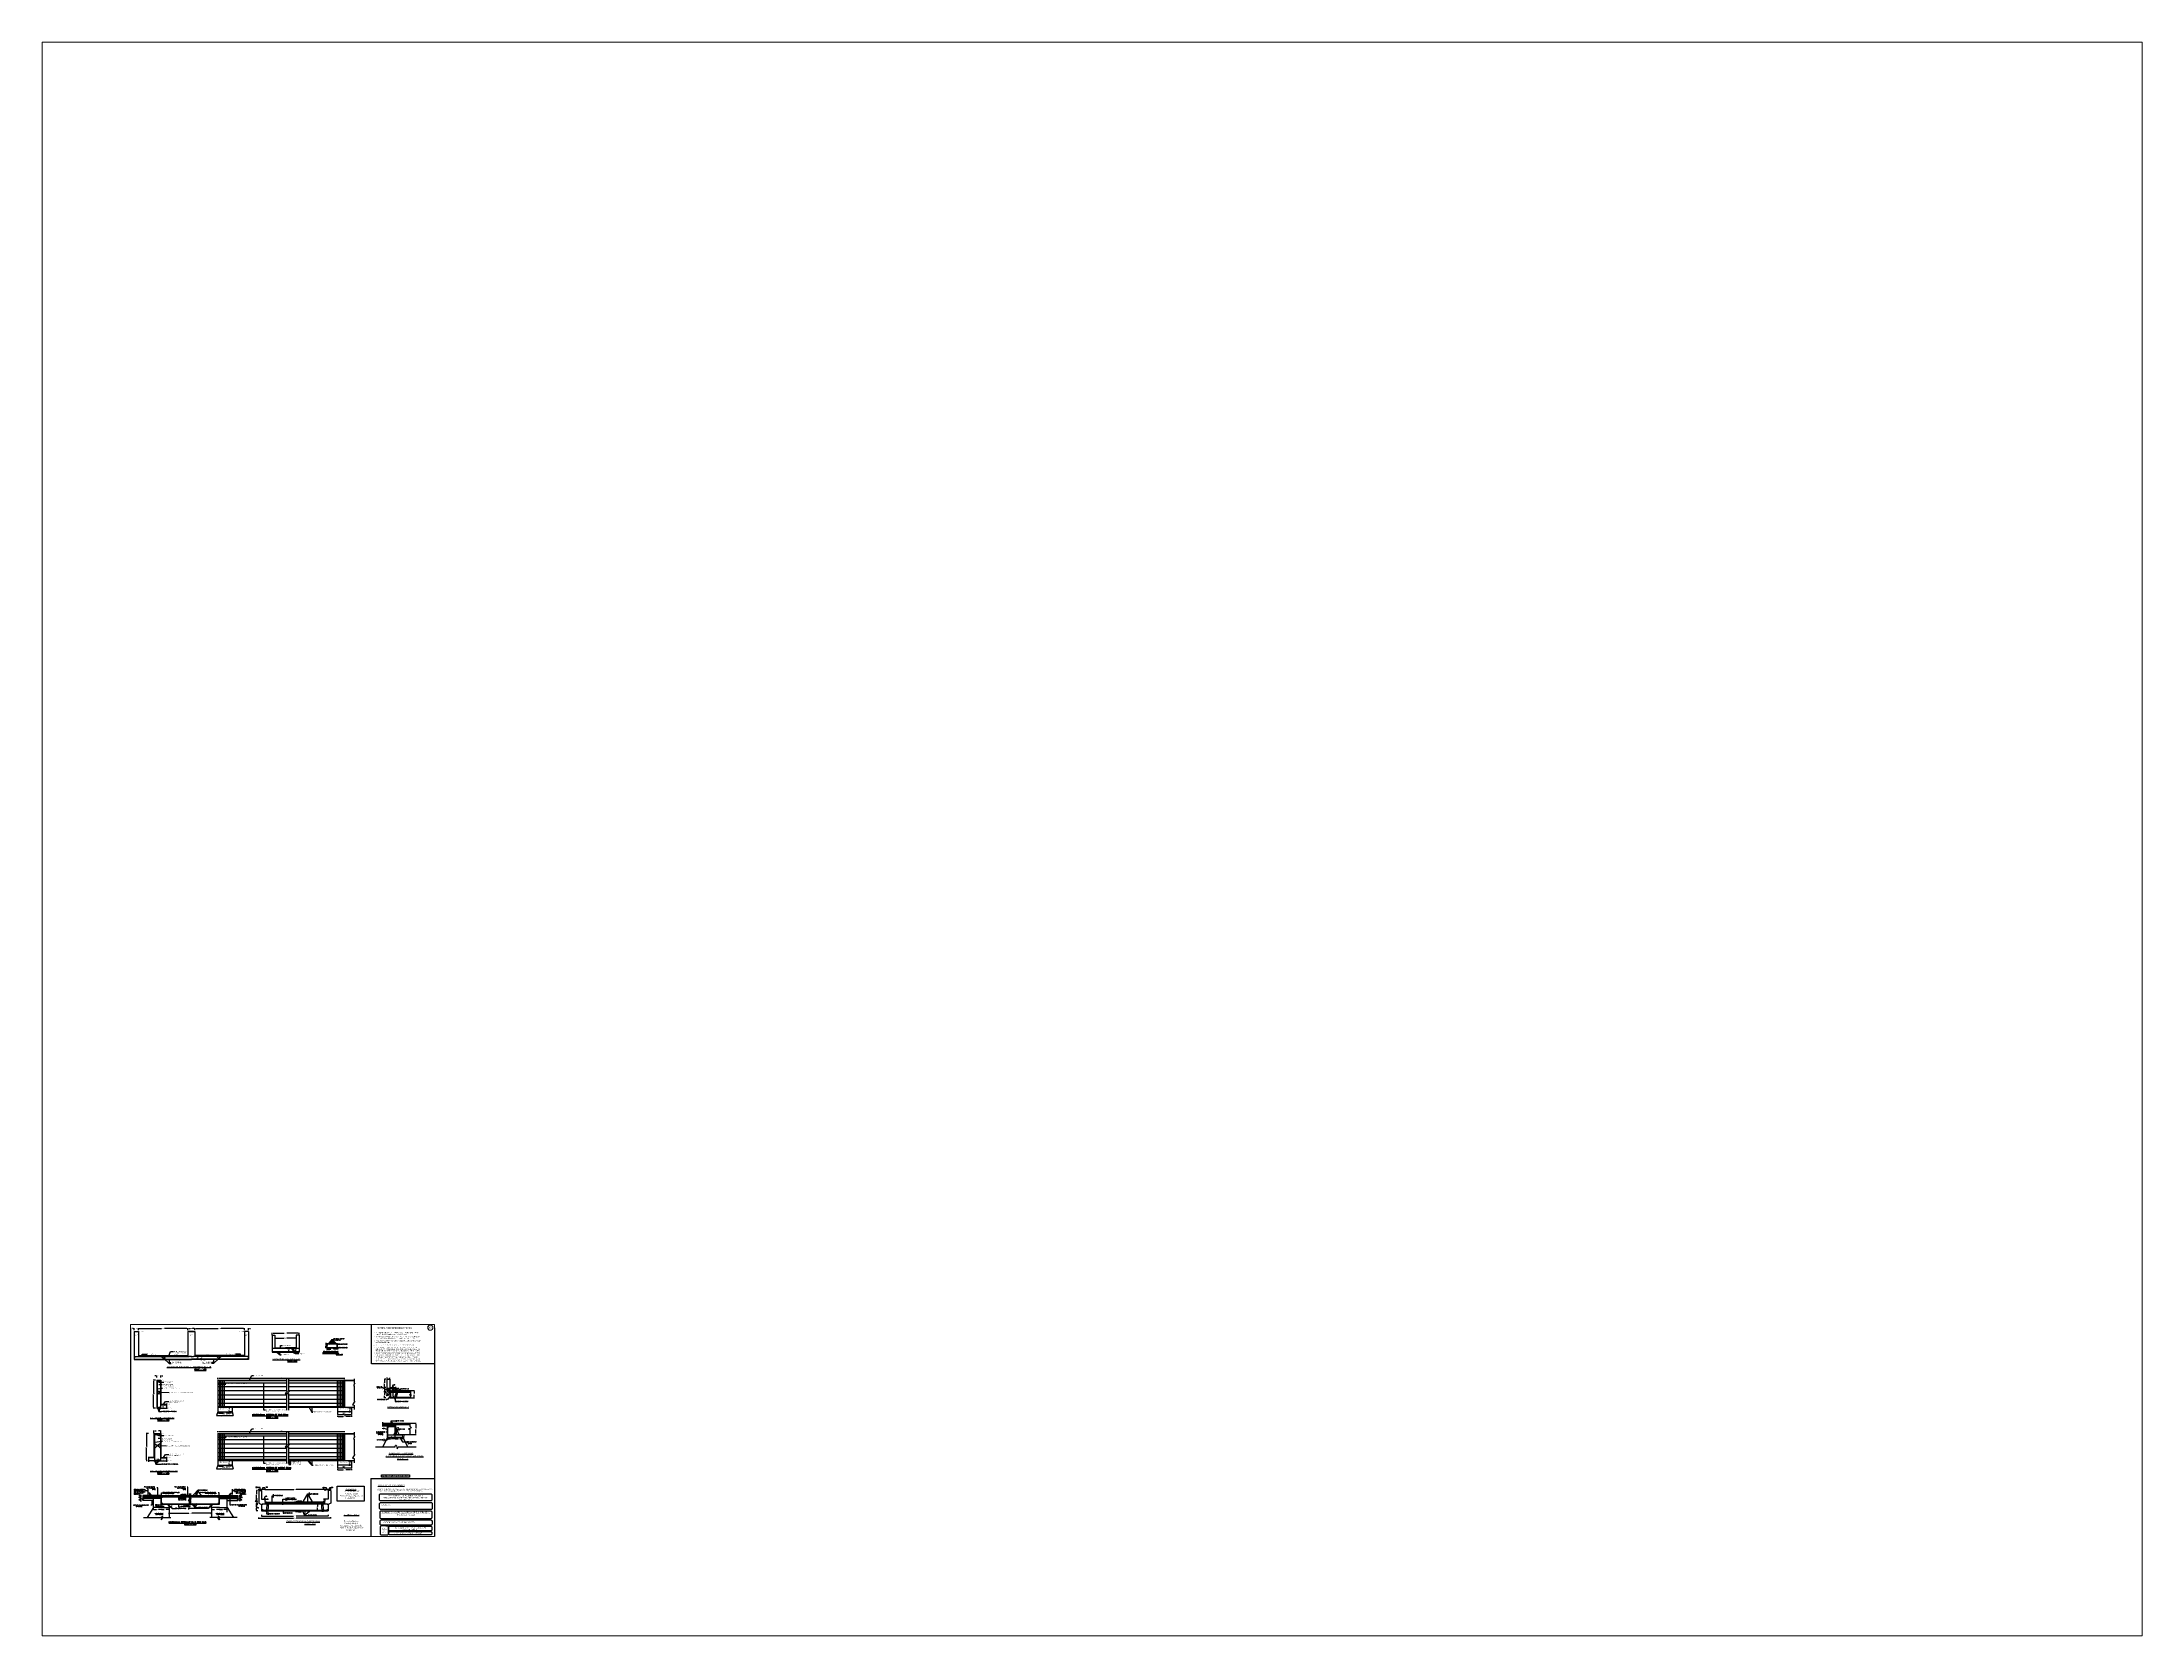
# Paper-space layout 'Layout2' of a CAD drawing. Header units: millimetres. Extents: x 26 to 231, y 20 to 176.
# The model-space entities are those that its viewports show. They can reach past a viewport. Long polylines and large blocks are cut down to what shows.
import ezdxf
from ezdxf.enums import TextEntityAlignment as Align

# ---------------------------------------------------------------- set-up
doc = ezdxf.new("R2010")
doc.units = ezdxf.units.MM
doc.linetypes.add('DASHED', pattern=[19.05, 12.7, -6.35])
for name, color, linetype in [('abutment', 2, 'Continuous'), ('border', 7, 'Continuous'), ('MAIN', 7, 'Continuous'), ('SHEET', 3, 'Continuous'), ('STEEL', 5, 'Continuous'), ('TEXT_GENERAL', 4, 'Continuous')]:
    doc.layers.add(name, color=color, linetype=linetype)
doc.styles.add('ARIAL NARROW', font='ARIALN.TTF')
doc.styles.add('arn', font='ARIALN.TTF')
doc.styles.add('CITYBLUEPR', font='cityb___.ttf')
doc.styles.add('ROMANS', font='romans.shx', dxfattribs={"height": 2.5})
doc.styles.add('ROMANT', font='romant')
doc.styles.add('SIMPLEX', font='simplex.shx')
doc.styles.get("Standard").update_dxf_attribs({"font": 'times.ttf', "height": 2.5})
doc.styles.add('TIMES NEW ROMAN', font='times.ttf')
doc.styles.add('TNR_2.5', font='times.ttf', dxfattribs={"height": 2.5})
doc.dimstyles.new('ISO-25', dxfattribs={"dimtxt": 2.5, "dimasz": 2.5, "dimexe": 1.25, "dimexo": 0.625, "dimtad": 1, "dimlfac": 25, "dimtxsty": 'Standard', "dimcen": 2.5, "dimadec": 0, "dimazin": 0, "dimtfac": 1, "dimtmove": 0, "dimatfit": 3, "dimfxl": 1, "dimarcsym": 0})
doc.dimstyles.get("Standard").update_dxf_attribs({"dimtxt": 0.18, "dimasz": 0.18, "dimexe": 0.18, "dimexo": 0.0625, "dimgap": 0.09, "dimtad": 0, "dimtih": 1, "dimtoh": 1, "dimdec": 4, "dimzin": 0, "dimdsep": 46, "dimtxsty": 'Standard', "dimcen": 0.09, "dimadec": 0, "dimazin": 0, "dimtfac": 1, "dimtdec": 4, "dimtofl": 0, "dimtmove": 0, "dimatfit": 3, "dimfxl": 1, "dimtolj": 1, "dimtzin": 0, "dimarcsym": 0})
doc.dimstyles.new('STYLE_ESH', dxfattribs={"dimtxt": 2.5, "dimasz": 2.5, "dimexe": 1, "dimexo": 0.625, "dimtad": 0, "dimtih": 1, "dimtoh": 1, "dimdec": 0, "dimlfac": 100, "dimzin": 9, "dimdsep": 46, "dimtxsty": 'TNR_2.5', "dimcen": 2.5, "dimadec": 0, "dimazin": 2, "dimtfac": 1, "dimtdec": 0, "dimtofl": 0, "dimtmove": 2, "dimatfit": 3, "dimfxl": 1, "dimarcsym": 0})

# ---------------------------------------------------------------- blocks, each defined once
blk = doc.blocks.new('*D171')
at = {"color": 0, "lineweight": -2, "transparency": 16777216}
for p, q in [((5685.4, -551.8), (5685.4, -548.6)), ((5687.9, -549.6), (5741.2, -549.6)), ((5802.9, -549.6), (5749.6, -549.6)), ((5805.4, -551.8), (5805.4, -548.6))]:
    blk.add_line(p, q, dxfattribs=at)
at = {"color": 0, "transparency": 16777216}
for points in [[(5687.9, -549.1), (5687.9, -550), (5685.4, -549.6)], [(5802.9, -549.1), (5802.9, -550), (5805.4, -549.6)]]:
    blk.add_solid(points, dxfattribs=at)
at = {"layer": 'Defpoints', "color": 0, "transparency": 16777216}
for p in [(5685.4, -552.4), (5805.4, -549.6), (5805.4, -552.4)]:
    blk.add_point(p, dxfattribs=at)
at = {"color": 0, "transparency": 16777216, "insert": (5745.4, -549.6), "char_height": 2.5, "attachment_point": 5, "style": 'TNR_2.5'}
blk.add_mtext('7500', dxfattribs=at)
blk = doc.blocks.new('*D172')
at = {"color": 0, "lineweight": -2, "transparency": 16777216}
for p, q in [((5693.7, -523.8), (5691.1, -523.8)), ((5693.7, -532.8), (5691.1, -532.8)), ((5691.3, -524), (5691.3, -526.9)), ((5691.3, -532.6), (5691.3, -529.6))]:
    blk.add_line(p, q, dxfattribs=at)
at = {"color": 0, "transparency": 16777216}
for points in [[(5691.3, -524), (5691.3, -524), (5691.3, -523.8)], [(5691.3, -532.6), (5691.3, -532.6), (5691.3, -532.8)]]:
    blk.add_solid(points, dxfattribs=at)
at = {"layer": 'Defpoints', "color": 0, "transparency": 16777216}
for p in [(5691.3, -523.8), (5693.8, -523.8), (5693.8, -532.8)]:
    blk.add_point(p, dxfattribs=at)
at = {"color": 0, "transparency": 16777216, "insert": (5691.3, -528.3), "char_height": 2.5, "attachment_point": 5}
blk.add_mtext('\\A1;300', dxfattribs=at)
blk = doc.blocks.new('*D173')
at = {"color": 0, "lineweight": -2, "transparency": 16777216}
for p, q in [((5641, -539.9), (5641, -538.5)), ((5641.2, -538.7), (5649.4, -538.7)), ((5663, -538.7), (5654.8, -538.7)), ((5663.1, -539.9), (5663.1, -538.5))]:
    blk.add_line(p, q, dxfattribs=at)
at = {"color": 0, "transparency": 16777216}
for points in [[(5641.2, -538.7), (5641.2, -538.7), (5641, -538.7)], [(5663, -538.7), (5663, -538.7), (5663.1, -538.7)]]:
    blk.add_solid(points, dxfattribs=at)
at = {"layer": 'Defpoints', "color": 0, "transparency": 16777216}
for p in [(5641, -538.7), (5641, -540), (5663.1, -540)]:
    blk.add_point(p, dxfattribs=at)
at = {"color": 0, "transparency": 16777216, "insert": (5652.1, -538.7), "char_height": 2.5, "attachment_point": 5}
blk.add_mtext('\\A1;500', dxfattribs=at)
blk = doc.blocks.new('*D174')
at = {"color": 0, "lineweight": -2, "transparency": 16777216}
for p, q in [((5663.1, -538.7), (5663.1, -538.9)), ((5663.3, -538.7), (5671.5, -538.7)), ((5685.1, -538.7), (5676.9, -538.7)), ((5685.3, -536.8), (5685.3, -538.9))]:
    blk.add_line(p, q, dxfattribs=at)
at = {"color": 0, "transparency": 16777216}
for points in [[(5663.3, -538.7), (5663.3, -538.7), (5663.1, -538.7)], [(5685.1, -538.7), (5685.1, -538.7), (5685.3, -538.7)]]:
    blk.add_solid(points, dxfattribs=at)
at = {"layer": 'Defpoints', "color": 0, "transparency": 16777216}
for p in [(5663.1, -538.7), (5685.3, -536.8), (5685.3, -538.7)]:
    blk.add_point(p, dxfattribs=at)
at = {"color": 0, "transparency": 16777216, "insert": (5674.2, -538.7), "char_height": 2.5, "attachment_point": 5}
blk.add_mtext('\\A1;500', dxfattribs=at)
blk = doc.blocks.new('*D175')
at = {"color": 0, "lineweight": -2, "transparency": 16777216}
for p, q in [((5667.9, -391.4), (5667.5, -391.4)), ((5667.9, -401), (5667.5, -401)), ((5668.5, -393.9), (5668.5, -394.3)), ((5668.5, -398.5), (5668.5, -398.1))]:
    blk.add_line(p, q, dxfattribs=at)
at = {"color": 0, "transparency": 16777216}
for points in [[(5668.1, -393.9), (5668.9, -393.9), (5668.5, -391.4)], [(5668.1, -398.5), (5668.9, -398.5), (5668.5, -401)]]:
    blk.add_solid(points, dxfattribs=at)
at = {"layer": 'Defpoints', "color": 0, "transparency": 16777216}
for p in [(5668.5, -391.4), (5668.5, -401), (5668.5, -401)]:
    blk.add_point(p, dxfattribs=at)
at = {"color": 0, "transparency": 16777216, "insert": (5668.6, -396.2), "char_height": 2.5, "attachment_point": 5, "style": 'TNR_2.5'}
blk.add_mtext('270', dxfattribs=at)
blk = doc.blocks.new('*D176')
at = {"color": 0, "lineweight": -2, "transparency": 16777216}
for p, q in [((5626.7, -323.4), (5620.5, -323.4)), ((5621.5, -325.9), (5621.5, -360.3)), ((5623, -401), (5620.5, -401)), ((5621.5, -398.5), (5621.5, -364.1))]:
    blk.add_line(p, q, dxfattribs=at)
at = {"color": 0, "transparency": 16777216}
for points in [[(5621.1, -325.9), (5621.9, -325.9), (5621.5, -323.4)], [(5621.1, -398.5), (5621.9, -398.5), (5621.5, -401)]]:
    blk.add_solid(points, dxfattribs=at)
at = {"layer": 'Defpoints', "color": 0, "transparency": 16777216}
for p in [(5627.3, -323.4), (5621.5, -401), (5623.6, -401)]:
    blk.add_point(p, dxfattribs=at)
at = {"color": 0, "transparency": 16777216, "insert": (5621.5, -362.2), "char_height": 2.5, "attachment_point": 5, "style": 'TNR_2.5'}
blk.add_mtext('1870', dxfattribs=at)
blk = doc.blocks.new('*D177')
at = {"color": 0, "lineweight": -2, "transparency": 16777216}
for p, q in [((5646.7, -172.8), (5640.5, -172.8)), ((5641.5, -175.3), (5641.5, -210.4)), ((5641.5, -249.4), (5641.5, -214.2)), ((5646.7, -251.9), (5640.5, -251.9))]:
    blk.add_line(p, q, dxfattribs=at)
at = {"color": 0, "transparency": 16777216}
for points in [[(5641.1, -175.3), (5642, -175.3), (5641.5, -172.8)], [(5641.1, -249.4), (5642, -249.4), (5641.5, -251.9)]]:
    blk.add_solid(points, dxfattribs=at)
at = {"layer": 'Defpoints', "color": 0, "transparency": 16777216}
for p in [(5647.3, -172.8), (5641.5, -251.9), (5647.3, -251.9)]:
    blk.add_point(p, dxfattribs=at)
at = {"color": 0, "transparency": 16777216, "insert": (5641.5, -212.3), "char_height": 2.5, "attachment_point": 5, "style": 'TNR_2.5'}
blk.add_mtext('1870', dxfattribs=at)
blk = doc.blocks.new('*D178')
at = {"color": 0, "lineweight": -2, "transparency": 16777216}
for p, q in [((5667.9, -240.8), (5667.5, -240.8)), ((5667.9, -251.9), (5667.5, -251.9)), ((5668.5, -243.3), (5668.5, -243.7)), ((5668.5, -249.4), (5668.5, -247.5))]:
    blk.add_line(p, q, dxfattribs=at)
at = {"color": 0, "transparency": 16777216}
for points in [[(5668.1, -243.3), (5668.9, -243.3), (5668.5, -240.8)], [(5668.1, -249.4), (5668.9, -249.4), (5668.5, -251.9)]]:
    blk.add_solid(points, dxfattribs=at)
at = {"layer": 'Defpoints', "color": 0, "transparency": 16777216}
for p in [(5668.5, -240.8), (5668.5, -251.9), (5668.5, -251.9)]:
    blk.add_point(p, dxfattribs=at)
at = {"color": 0, "transparency": 16777216, "insert": (5668.6, -245.6), "char_height": 2.5, "attachment_point": 5, "style": 'TNR_2.5'}
blk.add_mtext('270', dxfattribs=at)
blk = doc.blocks.new('*D179')
at = {"color": 0, "lineweight": -2, "transparency": 16777216}
for p, q in [((5647.7, -160.8), (5645.2, -160.8)), ((5650.2, -165.5), (5650.2, -159.8)), ((5662.2, -165.5), (5662.2, -159.8)), ((5664.7, -160.8), (5667.2, -160.8))]:
    blk.add_line(p, q, dxfattribs=at)
at = {"color": 0, "transparency": 16777216}
for points in [[(5647.7, -160.4), (5647.7, -161.2), (5650.2, -160.8)], [(5664.7, -160.4), (5664.7, -161.2), (5662.2, -160.8)]]:
    blk.add_solid(points, dxfattribs=at)
at = {"layer": 'Defpoints', "color": 0, "transparency": 16777216}
for p in [(5650.2, -166.1), (5662.2, -160.8), (5662.2, -166.1)]:
    blk.add_point(p, dxfattribs=at)
at = {"color": 0, "transparency": 16777216, "insert": (5656.2, -160.8), "char_height": 2.5, "attachment_point": 5, "style": 'TNR_2.5'}
blk.add_mtext('300', dxfattribs=at)
blk = doc.blocks.new('*D180')
at = {"color": 0, "lineweight": -2, "transparency": 16777216}
for p, q in [((5823.3, -320.4), (5823.3, -317)), ((5825.8, -318.3), (6178.7, -318.3)), ((6181.2, -320.4), (6181.2, -317))]:
    blk.add_line(p, q, dxfattribs=at)
at = {"color": 0, "transparency": 16777216}
for points in [[(5825.8, -317.9), (5825.8, -318.7), (5823.3, -318.3)], [(6178.7, -317.9), (6178.7, -318.7), (6181.2, -318.3)]]:
    blk.add_solid(points, dxfattribs=at)
at = {"layer": 'Defpoints', "color": 0, "transparency": 16777216}
for p in [(5823.3, -321.1), (6181.2, -318.3), (6181.2, -321.1)]:
    blk.add_point(p, dxfattribs=at)
at = {"color": 0, "transparency": 16777216, "insert": (6002.2, -316.4), "char_height": 2.5, "attachment_point": 5}
blk.add_mtext('12500', dxfattribs=at)
blk = doc.blocks.new('*D181')
at = {"color": 0, "lineweight": -2, "transparency": 16777216}
for p, q in [((5947, -553.8), (5947, -558.1)), ((5947.2, -557.9), (6037.4, -557.9)), ((6134.9, -557.9), (6044.7, -557.9)), ((6135, -553.8), (6135, -558.1))]:
    blk.add_line(p, q, dxfattribs=at)
at = {"color": 0, "transparency": 16777216}
for points in [[(5947.2, -557.9), (5947.2, -557.9), (5947, -557.9)], [(6134.9, -557.9), (6134.9, -557.9), (6135, -557.9)]]:
    blk.add_solid(points, dxfattribs=at)
at = {"layer": 'Defpoints', "color": 0, "transparency": 16777216}
for p in [(5947, -553.7), (6135, -553.7), (6135, -557.9)]:
    blk.add_point(p, dxfattribs=at)
at = {"color": 0, "transparency": 16777216, "insert": (6041, -557.9), "char_height": 2.5, "attachment_point": 5}
blk.add_mtext('\\A1;4700', dxfattribs=at)
blk = doc.blocks.new('*D182')
at = {"color": 0, "lineweight": -2, "transparency": 16777216}
for p, q in [((5939.3, -563), (5939.3, -562.9)), ((5939.5, -563.1), (6037.5, -563.1)), ((6142.7, -563.1), (6044.7, -563.1)), ((6142.9, -563), (6142.9, -562.9))]:
    blk.add_line(p, q, dxfattribs=at)
at = {"color": 0, "transparency": 16777216}
for points in [[(5939.5, -563), (5939.5, -563.1), (5939.3, -563.1)], [(6142.7, -563), (6142.7, -563.1), (6142.9, -563.1)]]:
    blk.add_solid(points, dxfattribs=at)
at = {"layer": 'Defpoints', "color": 0, "transparency": 16777216}
for p in [(5939.3, -563.1), (6142.9, -563.1), (6142.9, -563.1)]:
    blk.add_point(p, dxfattribs=at)
at = {"color": 0, "transparency": 16777216, "insert": (6041.1, -563.1), "char_height": 2.5, "attachment_point": 5}
blk.add_mtext('\\A1;5100', dxfattribs=at)
blk = doc.blocks.new('*D183')
at = {"color": 0, "lineweight": -2, "transparency": 16777216}
for p, q in [((5956, -478.9), (5956, -482.7)), ((5956.2, -482.5), (6037.8, -482.5)), ((6126.8, -482.5), (6045.2, -482.5)), ((6127, -486.1), (6127, -482.4))]:
    blk.add_line(p, q, dxfattribs=at)
at = {"color": 0, "transparency": 16777216}
for points in [[(5956.2, -482.5), (5956.2, -482.6), (5956, -482.5)], [(6126.8, -482.5), (6126.8, -482.6), (6127, -482.5)]]:
    blk.add_solid(points, dxfattribs=at)
at = {"layer": 'Defpoints', "color": 0, "transparency": 16777216}
for p in [(5956, -478.9), (6127, -482.5), (6127, -486.2)]:
    blk.add_point(p, dxfattribs=at)
at = {"color": 0, "transparency": 16777216, "insert": (6041.5, -482.5), "char_height": 2.5, "attachment_point": 5}
blk.add_mtext('\\A1;4250', dxfattribs=at)
blk = doc.blocks.new('*D184')
at = {"color": 0, "lineweight": -2, "transparency": 16777216}
for p, q in [((5935.8, -485.3), (5932.2, -485.3)), ((5935.8, -509.3), (5932.2, -509.3)), ((5932.4, -485.5), (5932.4, -495.9)), ((5932.4, -509.1), (5932.4, -498.6))]:
    blk.add_line(p, q, dxfattribs=at)
at = {"color": 0, "transparency": 16777216}
for points in [[(5932.3, -485.5), (5932.4, -485.5), (5932.4, -485.3)], [(5932.3, -509.1), (5932.4, -509.1), (5932.4, -509.3)]]:
    blk.add_solid(points, dxfattribs=at)
at = {"layer": 'Defpoints', "color": 0, "transparency": 16777216}
for p in [(5932.4, -485.3), (5935.9, -485.3), (5935.9, -509.3)]:
    blk.add_point(p, dxfattribs=at)
at = {"color": 0, "transparency": 16777216, "insert": (5932.4, -497.3), "char_height": 2.5, "attachment_point": 5}
blk.add_mtext('\\A1;600', dxfattribs=at)
blk = doc.blocks.new('*D185')
at = {"color": 0, "lineweight": -2, "transparency": 16777216}
for p, q in [((5805.4, -536.8), (5805.4, -538.9)), ((5805.6, -538.7), (5813.8, -538.7)), ((5827.4, -538.7), (5819.2, -538.7)), ((5827.5, -538.7), (5827.5, -538.9))]:
    blk.add_line(p, q, dxfattribs=at)
at = {"color": 0, "transparency": 16777216}
for points in [[(5805.6, -538.7), (5805.6, -538.7), (5805.4, -538.7)], [(5827.4, -538.7), (5827.4, -538.7), (5827.5, -538.7)]]:
    blk.add_solid(points, dxfattribs=at)
at = {"layer": 'Defpoints', "color": 0, "transparency": 16777216}
for p in [(5805.4, -536.8), (5805.4, -538.7), (5827.5, -538.7)]:
    blk.add_point(p, dxfattribs=at)
at = {"color": 0, "transparency": 16777216, "insert": (5816.5, -538.7), "char_height": 2.5, "attachment_point": 5}
blk.add_mtext('\\A1;500', dxfattribs=at)
blk = doc.blocks.new('*D186')
at = {"color": 0, "lineweight": -2, "transparency": 16777216}
for p, q in [((5827.5, -539.9), (5827.5, -538.5)), ((5827.7, -538.7), (5835.9, -538.7)), ((5849.5, -538.7), (5841.3, -538.7)), ((5849.7, -539.9), (5849.7, -538.5))]:
    blk.add_line(p, q, dxfattribs=at)
at = {"color": 0, "transparency": 16777216}
for points in [[(5827.7, -538.7), (5827.7, -538.7), (5827.5, -538.7)], [(5849.5, -538.7), (5849.5, -538.7), (5849.7, -538.7)]]:
    blk.add_solid(points, dxfattribs=at)
at = {"layer": 'Defpoints', "color": 0, "transparency": 16777216}
for p in [(5827.5, -540), (5849.7, -538.7), (5849.7, -540)]:
    blk.add_point(p, dxfattribs=at)
at = {"color": 0, "transparency": 16777216, "insert": (5838.6, -538.7), "char_height": 2.5, "attachment_point": 5}
blk.add_mtext('\\A1;500', dxfattribs=at)
blk = doc.blocks.new('*D187')
at = {"color": 0, "lineweight": -2, "transparency": 16777216}
for p, q in [((5798.8, -523.8), (5801.4, -523.8)), ((5798.8, -532.8), (5801.4, -532.8)), ((5801.2, -524), (5801.2, -526.9)), ((5801.2, -532.6), (5801.2, -529.6))]:
    blk.add_line(p, q, dxfattribs=at)
at = {"color": 0, "transparency": 16777216}
for points in [[(5801.2, -524), (5801.3, -524), (5801.2, -523.8)], [(5801.2, -532.6), (5801.3, -532.6), (5801.2, -532.8)]]:
    blk.add_solid(points, dxfattribs=at)
at = {"layer": 'Defpoints', "color": 0, "transparency": 16777216}
for p in [(5798.8, -523.8), (5798.8, -532.8), (5801.2, -523.8)]:
    blk.add_point(p, dxfattribs=at)
at = {"color": 0, "transparency": 16777216, "insert": (5801.2, -528.3), "char_height": 2.5, "attachment_point": 5}
blk.add_mtext('\\A1;300', dxfattribs=at)
blk = doc.blocks.new('*D188')
at = {"color": 0, "lineweight": -2, "transparency": 16777216}
for p, q in [((5956.8, -518.2), (5956.8, -517.2)), ((5957, -517.4), (5957.3, -517.4)), ((5962.7, -517.4), (5962.4, -517.4)), ((5962.8, -518.1), (5962.8, -517.2))]:
    blk.add_line(p, q, dxfattribs=at)
at = {"color": 0, "transparency": 16777216}
for points in [[(5957, -517.4), (5957, -517.4), (5956.8, -517.4)], [(5962.7, -517.4), (5962.7, -517.4), (5962.8, -517.4)]]:
    blk.add_solid(points, dxfattribs=at)
at = {"layer": 'Defpoints', "color": 0, "transparency": 16777216}
for p in [(5956.8, -517.4), (5956.8, -518.3), (5962.8, -518.2)]:
    blk.add_point(p, dxfattribs=at)
at = {"color": 0, "transparency": 16777216, "insert": (5959.8, -517.4), "char_height": 2.5, "attachment_point": 5}
blk.add_mtext('\\A1;150', dxfattribs=at)
blk = doc.blocks.new('*D189')
at = {"color": 0, "lineweight": -2, "transparency": 16777216}
for p, q in [((5823.3, -413.6), (5823.3, -417.6)), ((5863.3, -413.6), (5863.3, -417.6)), ((5825.8, -416.6), (5839.2, -416.6)), ((5860.8, -416.6), (5847.3, -416.6))]:
    blk.add_line(p, q, dxfattribs=at)
at = {"color": 0, "transparency": 16777216}
for points in [[(5825.8, -416.2), (5825.8, -417), (5823.3, -416.6)], [(5860.8, -416.2), (5860.8, -417), (5863.3, -416.6)]]:
    blk.add_solid(points, dxfattribs=at)
at = {"layer": 'Defpoints', "color": 0, "transparency": 16777216}
for p in [(5823.3, -413), (5863.3, -413), (5823.3, -416.6)]:
    blk.add_point(p, dxfattribs=at)
at = {"color": 0, "transparency": 16777216, "insert": (5843.3, -416.6), "char_height": 2.5, "attachment_point": 5, "style": 'TNR_2.5'}
blk.add_mtext('1000', dxfattribs=at)
blk = doc.blocks.new('*D190')
at = {"color": 0, "lineweight": -2, "transparency": 16777216}
for p, q in [((5862.6, -401), (5854.2, -401)), ((5862.6, -413), (5854.2, -413)), ((5855.2, -403.5), (5855.2, -405.1)), ((5855.2, -410.5), (5855.2, -408.9))]:
    blk.add_line(p, q, dxfattribs=at)
at = {"color": 0, "transparency": 16777216}
for points in [[(5854.8, -403.5), (5855.6, -403.5), (5855.2, -401)], [(5854.8, -410.5), (5855.6, -410.5), (5855.2, -413)]]:
    blk.add_solid(points, dxfattribs=at)
at = {"layer": 'Defpoints', "color": 0, "transparency": 16777216}
for p in [(5855.2, -413), (5863.3, -401), (5863.3, -413)]:
    blk.add_point(p, dxfattribs=at)
at = {"color": 0, "transparency": 16777216, "insert": (5855.2, -407), "char_height": 2.5, "attachment_point": 5, "style": 'TNR_2.5'}
blk.add_mtext('300', dxfattribs=at)
blk = doc.blocks.new('*D191')
at = {"color": 0, "lineweight": -2, "transparency": 16777216}
for p, q in [((6104.4, -520.8), (6104, -520.8)), ((6105, -523.3), (6105, -529.9)), ((6105, -540.3), (6105, -533.7)), ((6104.4, -542.8), (6104, -542.8))]:
    blk.add_line(p, q, dxfattribs=at)
at = {"color": 0, "transparency": 16777216}
for points in [[(6104.6, -523.3), (6105.4, -523.3), (6105, -520.8)], [(6104.6, -540.3), (6105.4, -540.3), (6105, -542.8)]]:
    blk.add_solid(points, dxfattribs=at)
at = {"layer": 'Defpoints', "color": 0, "transparency": 16777216}
for p in [(6105, -520.8), (6105, -542.8), (6105, -542.8)]:
    blk.add_point(p, dxfattribs=at)
at = {"color": 0, "transparency": 16777216, "insert": (6105, -531.8), "char_height": 2.5, "attachment_point": 5, "style": 'TNR_2.5'}
blk.add_mtext('660', dxfattribs=at)
blk = doc.blocks.new('*D192')
at = {"color": 0, "lineweight": -2, "transparency": 16777216}
for p, q in [((6126, -509.3), (6122.5, -509.3)), ((6124.1, -518.3), (6122.5, -518.3)), ((6122.7, -509.5), (6122.7, -512.4)), ((6122.7, -518.1), (6122.7, -515.1))]:
    blk.add_line(p, q, dxfattribs=at)
at = {"color": 0, "transparency": 16777216}
for points in [[(6122.6, -509.5), (6122.7, -509.5), (6122.7, -509.3)], [(6122.6, -518.1), (6122.7, -518.1), (6122.7, -518.3)]]:
    blk.add_solid(points, dxfattribs=at)
at = {"layer": 'Defpoints', "color": 0, "transparency": 16777216}
for p in [(6122.7, -518.3), (6124.1, -518.3), (6126, -509.3)]:
    blk.add_point(p, dxfattribs=at)
at = {"color": 0, "transparency": 16777216, "insert": (6122.7, -513.8), "char_height": 2.5, "attachment_point": 5}
blk.add_mtext('\\A1;225', dxfattribs=at)
blk = doc.blocks.new('*D193')
at = {"color": 0, "lineweight": -2, "transparency": 16777216}
for p, q in [((6161.6, -424.1), (6161.6, -427.6)), ((6164.1, -426.6), (6177.5, -426.6)), ((6199.1, -426.6), (6185.6, -426.6)), ((6201.6, -423.7), (6201.6, -427.6))]:
    blk.add_line(p, q, dxfattribs=at)
at = {"color": 0, "transparency": 16777216}
for points in [[(6164.1, -426.2), (6164.1, -427), (6161.6, -426.6)], [(6199.1, -426.2), (6199.1, -427), (6201.6, -426.6)]]:
    blk.add_solid(points, dxfattribs=at)
at = {"layer": 'Defpoints', "color": 0, "transparency": 16777216}
for p in [(6161.6, -423.5), (6201.6, -423), (6201.6, -426.6)]:
    blk.add_point(p, dxfattribs=at)
at = {"color": 0, "transparency": 16777216, "insert": (6181.6, -426.6), "char_height": 2.5, "attachment_point": 5, "style": 'TNR_2.5'}
blk.add_mtext('1200', dxfattribs=at)
blk = doc.blocks.new('*D194')
at = {"color": 0, "lineweight": -2, "transparency": 16777216}
for p, q in [((6194, -401), (6197.5, -401)), ((6194, -413), (6197.5, -413)), ((6196.5, -403.5), (6196.5, -405.1)), ((6196.5, -410.5), (6196.5, -408.9))]:
    blk.add_line(p, q, dxfattribs=at)
at = {"color": 0, "transparency": 16777216}
for points in [[(6196, -403.5), (6196.9, -403.5), (6196.5, -401)], [(6196, -410.5), (6196.9, -410.5), (6196.5, -413)]]:
    blk.add_solid(points, dxfattribs=at)
at = {"layer": 'Defpoints', "color": 0, "transparency": 16777216}
for p in [(6193.4, -401), (6193.4, -413), (6196.5, -413)]:
    blk.add_point(p, dxfattribs=at)
at = {"color": 0, "transparency": 16777216, "insert": (6196.5, -407), "char_height": 2.5, "attachment_point": 5, "style": 'TNR_2.5'}
blk.add_mtext('300', dxfattribs=at)
blk = doc.blocks.new('*D195')
at = {"color": 0, "lineweight": -2, "transparency": 16777216}
for p, q in [((6347.6, -326.3), (6350.1, -326.3)), ((6347.6, -335.3), (6350.1, -335.3)), ((6349.9, -326.5), (6349.9, -329.4)), ((6349.9, -335.1), (6349.9, -332.1))]:
    blk.add_line(p, q, dxfattribs=at)
at = {"color": 0, "transparency": 16777216}
for points in [[(6349.9, -326.5), (6349.9, -326.5), (6349.9, -326.3)], [(6349.9, -335.1), (6349.9, -335.1), (6349.9, -335.3)]]:
    blk.add_solid(points, dxfattribs=at)
at = {"layer": 'Defpoints', "color": 0, "transparency": 16777216}
for p in [(6347.5, -326.3), (6347.5, -335.3), (6349.9, -326.3)]:
    blk.add_point(p, dxfattribs=at)
at = {"color": 0, "transparency": 16777216, "insert": (6349.9, -330.8), "char_height": 2.5, "attachment_point": 5}
blk.add_mtext('\\A1;300', dxfattribs=at)
blk = doc.blocks.new('*D196')
at = {"color": 0, "lineweight": -2, "transparency": 16777216}
for p, q in [((6303.2, -338.9), (6303.2, -338.7)), ((6303.4, -338.9), (6311.5, -338.9)), ((6325, -338.9), (6316.9, -338.9)), ((6325.2, -338.9), (6325.2, -338.7))]:
    blk.add_line(p, q, dxfattribs=at)
at = {"color": 0, "transparency": 16777216}
for points in [[(6303.4, -338.8), (6303.4, -338.9), (6303.2, -338.9)], [(6325, -338.8), (6325, -338.9), (6325.2, -338.9)]]:
    blk.add_solid(points, dxfattribs=at)
at = {"layer": 'Defpoints', "color": 0, "transparency": 16777216}
for p in [(6303.2, -338.9), (6303.2, -338.9), (6325.2, -338.9)]:
    blk.add_point(p, dxfattribs=at)
at = {"color": 0, "transparency": 16777216, "insert": (6314.2, -338.9), "char_height": 2.5, "attachment_point": 5}
blk.add_mtext('\\A1;500', dxfattribs=at)
blk = doc.blocks.new('*D197')
at = {"color": 0, "lineweight": -2, "transparency": 16777216}
for p, q in [((6325.2, -339.5), (6325.2, -338.5)), ((6325.4, -338.7), (6333.5, -338.7)), ((6347, -338.7), (6338.9, -338.7)), ((6347.2, -339.5), (6347.2, -338.5))]:
    blk.add_line(p, q, dxfattribs=at)
at = {"color": 0, "transparency": 16777216}
for points in [[(6325.4, -338.7), (6325.4, -338.8), (6325.2, -338.7)], [(6347, -338.7), (6347, -338.8), (6347.2, -338.7)]]:
    blk.add_solid(points, dxfattribs=at)
at = {"layer": 'Defpoints', "color": 0, "transparency": 16777216}
for p in [(6325.2, -338.7), (6325.2, -339.6), (6347.2, -339.6)]:
    blk.add_point(p, dxfattribs=at)
at = {"color": 0, "transparency": 16777216, "insert": (6336.2, -338.7), "char_height": 2.5, "attachment_point": 5}
blk.add_mtext('\\A1;500', dxfattribs=at)
blk = doc.blocks.new('*D198')
at = {"color": 0, "lineweight": -2, "transparency": 16777216}
for p, q in [((5823.3, -169.8), (5823.3, -166.4)), ((5825.8, -167.7), (6178.7, -167.7)), ((6181.2, -169.8), (6181.2, -166.4))]:
    blk.add_line(p, q, dxfattribs=at)
at = {"color": 0, "transparency": 16777216}
for points in [[(5825.8, -167.3), (5825.8, -168.1), (5823.3, -167.7)], [(6178.7, -167.3), (6178.7, -168.1), (6181.2, -167.7)]]:
    blk.add_solid(points, dxfattribs=at)
at = {"layer": 'Defpoints', "color": 0, "transparency": 16777216}
for p in [(5823.3, -170.5), (6181.2, -167.7), (6181.2, -170.5)]:
    blk.add_point(p, dxfattribs=at)
at = {"color": 0, "transparency": 16777216, "insert": (6002.2, -165.8), "char_height": 2.5, "attachment_point": 5}
blk.add_mtext('12500', dxfattribs=at)
blk = doc.blocks.new('*D199')
at = {"color": 0, "lineweight": -2, "transparency": 16777216}
for p, q in [((5862.6, -250.4), (5854.2, -250.4)), ((5862.6, -262.4), (5854.2, -262.4)), ((5855.2, -252.9), (5855.2, -254.5)), ((5855.2, -259.9), (5855.2, -258.3))]:
    blk.add_line(p, q, dxfattribs=at)
at = {"color": 0, "transparency": 16777216}
for points in [[(5854.8, -252.9), (5855.6, -252.9), (5855.2, -250.4)], [(5854.8, -259.9), (5855.6, -259.9), (5855.2, -262.4)]]:
    blk.add_solid(points, dxfattribs=at)
at = {"layer": 'Defpoints', "color": 0, "transparency": 16777216}
for p in [(5855.2, -262.4), (5863.3, -250.4), (5863.3, -262.4)]:
    blk.add_point(p, dxfattribs=at)
at = {"color": 0, "transparency": 16777216, "insert": (5855.2, -256.4), "char_height": 2.5, "attachment_point": 5, "style": 'TNR_2.5'}
blk.add_mtext('300', dxfattribs=at)
blk = doc.blocks.new('*D200')
at = {"color": 0, "lineweight": -2, "transparency": 16777216}
for p, q in [((5823.3, -263), (5823.3, -267)), ((5825.8, -266), (5839.2, -266)), ((5860.8, -266), (5847.3, -266)), ((5863.3, -263), (5863.3, -267))]:
    blk.add_line(p, q, dxfattribs=at)
at = {"color": 0, "transparency": 16777216}
for points in [[(5825.8, -265.6), (5825.8, -266.4), (5823.3, -266)], [(5860.8, -265.6), (5860.8, -266.4), (5863.3, -266)]]:
    blk.add_solid(points, dxfattribs=at)
at = {"layer": 'Defpoints', "color": 0, "transparency": 16777216}
for p in [(5823.3, -262.4), (5823.3, -266), (5863.3, -262.4)]:
    blk.add_point(p, dxfattribs=at)
at = {"color": 0, "transparency": 16777216, "insert": (5843.3, -266), "char_height": 2.5, "attachment_point": 5, "style": 'TNR_2.5'}
blk.add_mtext('1000', dxfattribs=at)
blk = doc.blocks.new('*D201')
at = {"color": 0, "lineweight": -2, "transparency": 16777216}
for p, q in [((5984.9, -46.5), (5984.9, -55)), ((5987.4, -54), (6011, -54)), ((6042.6, -54), (6019.1, -54)), ((6045.1, -46.5), (6045.1, -55))]:
    blk.add_line(p, q, dxfattribs=at)
at = {"color": 0, "transparency": 16777216}
for points in [[(5987.4, -53.6), (5987.4, -54.4), (5984.9, -54)], [(6042.6, -53.6), (6042.6, -54.4), (6045.1, -54)]]:
    blk.add_solid(points, dxfattribs=at)
at = {"layer": 'Defpoints', "color": 0, "transparency": 16777216}
for p in [(5984.9, -45.8), (6045.1, -45.8), (6045.1, -54)]:
    blk.add_point(p, dxfattribs=at)
at = {"color": 0, "transparency": 16777216, "insert": (6015, -54), "char_height": 2.5, "attachment_point": 5, "style": 'TNR_2.5'}
blk.add_mtext('1200', dxfattribs=at)
blk = doc.blocks.new('*D202')
at = {"color": 0, "lineweight": -2, "transparency": 16777216}
for p, q in [((5976.9, -45.2), (5976.9, -38.5)), ((5979.4, -39.5), (6011, -39.5)), ((6050.6, -39.5), (6019.1, -39.5)), ((6053.1, -45.2), (6053.1, -38.5))]:
    blk.add_line(p, q, dxfattribs=at)
at = {"color": 0, "transparency": 16777216}
for points in [[(5979.4, -39.1), (5979.4, -39.9), (5976.9, -39.5)], [(6050.6, -39.1), (6050.6, -39.9), (6053.1, -39.5)]]:
    blk.add_solid(points, dxfattribs=at)
at = {"layer": 'Defpoints', "color": 0, "transparency": 16777216}
for p in [(5976.9, -45.8), (6053.1, -39.5), (6053.1, -45.8)]:
    blk.add_point(p, dxfattribs=at)
at = {"color": 0, "transparency": 16777216, "insert": (6015, -39.5), "char_height": 2.5, "attachment_point": 5, "style": 'TNR_2.5'}
blk.add_mtext('1500', dxfattribs=at)
blk = doc.blocks.new('*D203')
at = {"color": 0, "lineweight": -2, "transparency": 16777216}
for p, q in [((6023.1, -93.3), (6022.7, -93.3)), ((6023.7, -83.8), (6023.7, -85.4)), ((6023.7, -90.8), (6023.7, -89.2)), ((6024.3, -81.3), (6024.7, -81.3))]:
    blk.add_line(p, q, dxfattribs=at)
at = {"color": 0, "transparency": 16777216}
for points in [[(6023.3, -83.8), (6024.1, -83.8), (6023.7, -81.3)], [(6023.3, -90.8), (6024.1, -90.8), (6023.7, -93.3)]]:
    blk.add_solid(points, dxfattribs=at)
at = {"layer": 'Defpoints', "color": 0, "transparency": 16777216}
for p in [(6023.7, -81.3), (6023.7, -93.3), (6023.7, -93.3)]:
    blk.add_point(p, dxfattribs=at)
at = {"color": 0, "transparency": 16777216, "insert": (6023.7, -87.3), "char_height": 2.5, "attachment_point": 5, "style": 'TNR_2.5'}
blk.add_mtext('500', dxfattribs=at)
blk = doc.blocks.new('*D204')
at = {"color": 0, "lineweight": -2, "transparency": 16777216}
for p, q in [((6161.6, -273.5), (6161.6, -277)), ((6164.1, -276), (6177.5, -276)), ((6199.1, -276), (6185.6, -276)), ((6201.6, -273.1), (6201.6, -277))]:
    blk.add_line(p, q, dxfattribs=at)
at = {"color": 0, "transparency": 16777216}
for points in [[(6164.1, -275.6), (6164.1, -276.4), (6161.6, -276)], [(6199.1, -275.6), (6199.1, -276.4), (6201.6, -276)]]:
    blk.add_solid(points, dxfattribs=at)
at = {"layer": 'Defpoints', "color": 0, "transparency": 16777216}
for p in [(6161.6, -272.9), (6201.6, -272.4), (6201.6, -276)]:
    blk.add_point(p, dxfattribs=at)
at = {"color": 0, "transparency": 16777216, "insert": (6181.6, -276), "char_height": 2.5, "attachment_point": 5, "style": 'TNR_2.5'}
blk.add_mtext('1200', dxfattribs=at)
blk = doc.blocks.new('*D205')
at = {"color": 0, "lineweight": -2, "transparency": 16777216}
for p, q in [((6194, -250.4), (6197.5, -250.4)), ((6194, -262.4), (6197.5, -262.4)), ((6196.5, -252.9), (6196.5, -254.5)), ((6196.5, -259.9), (6196.5, -258.3))]:
    blk.add_line(p, q, dxfattribs=at)
at = {"color": 0, "transparency": 16777216}
for points in [[(6196, -252.9), (6196.9, -252.9), (6196.5, -250.4)], [(6196, -259.9), (6196.9, -259.9), (6196.5, -262.4)]]:
    blk.add_solid(points, dxfattribs=at)
at = {"layer": 'Defpoints', "color": 0, "transparency": 16777216}
for p in [(6193.4, -250.4), (6193.4, -262.4), (6196.5, -262.4)]:
    blk.add_point(p, dxfattribs=at)
at = {"color": 0, "transparency": 16777216, "insert": (6196.5, -256.4), "char_height": 2.5, "attachment_point": 5, "style": 'TNR_2.5'}
blk.add_mtext('300', dxfattribs=at)
blk = doc.blocks.new('*D206')
at = {"color": 0, "lineweight": -2, "transparency": 16777216}
for p, q in [((6298.3, -169.6), (6294.7, -169.6)), ((6294.9, -169.8), (6294.9, -180.2)), ((6298.3, -193.6), (6294.7, -193.6)), ((6294.9, -193.4), (6294.9, -183))]:
    blk.add_line(p, q, dxfattribs=at)
at = {"color": 0, "transparency": 16777216}
for points in [[(6294.8, -169.8), (6294.9, -169.8), (6294.9, -169.6)], [(6294.8, -193.4), (6294.9, -193.4), (6294.9, -193.6)]]:
    blk.add_solid(points, dxfattribs=at)
at = {"layer": 'Defpoints', "color": 0, "transparency": 16777216}
for p in [(6294.9, -169.6), (6298.4, -169.6), (6298.4, -193.6)]:
    blk.add_point(p, dxfattribs=at)
at = {"color": 0, "transparency": 16777216, "insert": (6294.9, -181.6), "char_height": 2.5, "attachment_point": 5}
blk.add_mtext('\\A1;600', dxfattribs=at)
blk = doc.blocks.new('*D207')
at = {"color": 0, "lineweight": -2, "transparency": 16777216}
for p, q in [((6298.3, -193.6), (6294.7, -193.6)), ((6298.7, -205.1), (6294.7, -205.1)), ((6294.9, -193.8), (6294.9, -204.9))]:
    blk.add_line(p, q, dxfattribs=at)
at = {"color": 0, "transparency": 16777216}
for points in [[(6294.8, -193.8), (6294.9, -193.8), (6294.9, -193.6)], [(6294.8, -204.9), (6294.9, -204.9), (6294.9, -205.1)]]:
    blk.add_solid(points, dxfattribs=at)
at = {"layer": 'Defpoints', "color": 0, "transparency": 16777216}
for p in [(6294.9, -205.1), (6298.4, -193.6), (6298.7, -205.1)]:
    blk.add_point(p, dxfattribs=at)
at = {"color": 0, "transparency": 16777216, "insert": (6292.3, -199.9), "char_height": 2.5, "attachment_point": 5}
blk.add_mtext('\\A1;287.5', dxfattribs=at)
blk = doc.blocks.new('*D208')
at = {"color": 0, "lineweight": -2, "transparency": 16777216}
for p, q in [((6293.1, -205.1), (6295, -205.1)), ((6301, -208.7), (6294.6, -208.7)), ((6294.8, -205.3), (6294.8, -205.5)), ((6294.8, -208.5), (6294.8, -208.3))]:
    blk.add_line(p, q, dxfattribs=at)
at = {"color": 0, "transparency": 16777216}
for points in [[(6294.8, -205.3), (6294.8, -205.3), (6294.8, -205.1)], [(6294.8, -208.5), (6294.8, -208.5), (6294.8, -208.7)]]:
    blk.add_solid(points, dxfattribs=at)
at = {"layer": 'Defpoints', "color": 0, "transparency": 16777216}
for p in [(6293, -205.1), (6294.8, -208.7), (6301, -208.7)]:
    blk.add_point(p, dxfattribs=at)
at = {"color": 0, "transparency": 16777216, "insert": (6294.8, -206.9), "char_height": 2.5, "attachment_point": 5}
blk.add_mtext('\\A1;90', dxfattribs=at)
blk = doc.blocks.new('*D209')
at = {"color": 0, "lineweight": -2, "transparency": 16777216}
for p, q in [((6301.6, -165.8), (6301.6, -168)), ((6301.8, -167.8), (6302.8, -167.8)), ((6309.3, -167.8), (6308.3, -167.8)), ((6309.5, -166.3), (6309.5, -168))]:
    blk.add_line(p, q, dxfattribs=at)
at = {"color": 0, "transparency": 16777216}
for points in [[(6301.8, -167.8), (6301.8, -167.8), (6301.6, -167.8)], [(6309.3, -167.8), (6309.3, -167.8), (6309.5, -167.8)]]:
    blk.add_solid(points, dxfattribs=at)
at = {"layer": 'Defpoints', "color": 0, "transparency": 16777216}
for p in [(6301.6, -165.8), (6309.5, -166.3), (6309.5, -167.8)]:
    blk.add_point(p, dxfattribs=at)
at = {"color": 0, "transparency": 16777216, "insert": (6305.5, -167.8), "char_height": 2.5, "attachment_point": 5}
blk.add_mtext('\\A1;200', dxfattribs=at)
blk = doc.blocks.new('*D210')
at = {"color": 0, "lineweight": -2, "transparency": 16777216}
for p, q in [((6131, -69.4), (6128.3, -69.4)), ((6131, -81.4), (6128.3, -81.4)), ((6128.5, -69.5), (6128.5, -74)), ((6128.5, -81.2), (6128.5, -76.7))]:
    blk.add_line(p, q, dxfattribs=at)
at = {"color": 0, "transparency": 16777216}
for points in [[(6128.4, -69.5), (6128.5, -69.5), (6128.5, -69.4)], [(6128.4, -81.2), (6128.5, -81.2), (6128.5, -81.4)]]:
    blk.add_solid(points, dxfattribs=at)
at = {"layer": 'Defpoints', "color": 0, "transparency": 16777216}
for p in [(6128.5, -69.4), (6131.1, -69.4), (6131.1, -81.4)]:
    blk.add_point(p, dxfattribs=at)
at = {"color": 0, "transparency": 16777216, "insert": (6128.5, -75.4), "char_height": 2.5, "attachment_point": 5}
blk.add_mtext('\\A1;300', dxfattribs=at)
blk = doc.blocks.new('*D211')
at = {"color": 0, "lineweight": -2, "transparency": 16777216}
for p, q in [((6131.9, -82.4), (6131.9, -85.7)), ((6132, -85.5), (6143.4, -85.5)), ((6161.7, -85.5), (6150.4, -85.5)), ((6161.9, -82.4), (6161.9, -85.7))]:
    blk.add_line(p, q, dxfattribs=at)
at = {"color": 0, "transparency": 16777216}
for points in [[(6132, -85.5), (6132, -85.6), (6131.9, -85.5)], [(6161.7, -85.5), (6161.7, -85.6), (6161.9, -85.5)]]:
    blk.add_solid(points, dxfattribs=at)
at = {"layer": 'Defpoints', "color": 0, "transparency": 16777216}
for p in [(6131.9, -82.3), (6161.9, -82.3), (6161.9, -85.5)]:
    blk.add_point(p, dxfattribs=at)
at = {"color": 0, "transparency": 16777216, "insert": (6146.9, -85.5), "char_height": 2.5, "attachment_point": 5}
blk.add_mtext('\\A1;1200', dxfattribs=at)
blk = doc.blocks.new('*D212')
at = {"color": 0, "lineweight": -2, "transparency": 16777216}
for p, q in [((5583.7, -26.6), (5581.2, -26.6)), ((5586.2, -31.1), (5586.2, -25.6)), ((5598.2, -31.1), (5598.2, -25.6)), ((5600.7, -26.6), (5603.2, -26.6))]:
    blk.add_line(p, q, dxfattribs=at)
at = {"color": 0, "transparency": 16777216}
for points in [[(5583.7, -26.2), (5583.7, -27), (5586.2, -26.6)], [(5600.7, -26.2), (5600.7, -27), (5598.2, -26.6)]]:
    blk.add_solid(points, dxfattribs=at)
at = {"layer": 'Defpoints', "color": 0, "transparency": 16777216}
for p in [(5586.2, -31.7), (5598.2, -26.6), (5598.2, -31.7)]:
    blk.add_point(p, dxfattribs=at)
at = {"color": 0, "transparency": 16777216, "insert": (5592.2, -26.6), "char_height": 2.5, "attachment_point": 5, "style": 'TNR_2.5'}
blk.add_mtext('300', dxfattribs=at)
blk = doc.blocks.new('*D213')
at = {"color": 0, "lineweight": -2, "transparency": 16777216}
for p, q in [((5598.2, -31.1), (5598.2, -25.6)), ((5600.7, -26.6), (5664, -26.6)), ((5735.7, -26.6), (5672.3, -26.6)), ((5738.2, -31.1), (5738.2, -25.6))]:
    blk.add_line(p, q, dxfattribs=at)
at = {"color": 0, "transparency": 16777216}
for points in [[(5600.7, -26.2), (5600.7, -27), (5598.2, -26.6)], [(5735.7, -26.2), (5735.7, -27), (5738.2, -26.6)]]:
    blk.add_solid(points, dxfattribs=at)
at = {"layer": 'Defpoints', "color": 0, "transparency": 16777216}
for p in [(5598.2, -31.7), (5738.2, -26.6), (5738.2, -31.7)]:
    blk.add_point(p, dxfattribs=at)
at = {"color": 0, "transparency": 16777216, "insert": (5668.2, -26.6), "char_height": 2.5, "attachment_point": 5, "style": 'TNR_2.5'}
blk.add_mtext('3500', dxfattribs=at)
blk = doc.blocks.new('*D214')
at = {"color": 0, "lineweight": -2, "transparency": 16777216}
for p, q in [((5738.2, -31.1), (5738.2, -25.6)), ((5740.7, -26.6), (5744.9, -26.6)), ((5755.7, -26.6), (5751.4, -26.6)), ((5758.2, -31.1), (5758.2, -25.6))]:
    blk.add_line(p, q, dxfattribs=at)
at = {"color": 0, "transparency": 16777216}
for points in [[(5740.7, -26.2), (5740.7, -27), (5738.2, -26.6)], [(5755.7, -26.2), (5755.7, -27), (5758.2, -26.6)]]:
    blk.add_solid(points, dxfattribs=at)
at = {"layer": 'Defpoints', "color": 0, "transparency": 16777216}
for p in [(5738.2, -31.7), (5758.2, -26.6), (5758.2, -31.7)]:
    blk.add_point(p, dxfattribs=at)
at = {"color": 0, "transparency": 16777216, "insert": (5748.2, -26.6), "char_height": 2.5, "attachment_point": 5, "style": 'TNR_2.5'}
blk.add_mtext('500', dxfattribs=at)
blk = doc.blocks.new('*D216')
at = {"color": 0, "lineweight": -2, "transparency": 16777216}
for p, q in [((5758.2, -31.1), (5758.2, -25.6)), ((5760.7, -26.6), (5824, -26.6)), ((5895.7, -26.6), (5832.3, -26.6)), ((5898.2, -31.1), (5898.2, -25.6))]:
    blk.add_line(p, q, dxfattribs=at)
at = {"color": 0, "transparency": 16777216}
for points in [[(5760.7, -26.2), (5760.7, -27), (5758.2, -26.6)], [(5895.7, -26.2), (5895.7, -27), (5898.2, -26.6)]]:
    blk.add_solid(points, dxfattribs=at)
at = {"layer": 'Defpoints', "color": 0, "transparency": 16777216}
for p in [(5758.2, -26.6), (5758.2, -31.7), (5898.2, -31.7)]:
    blk.add_point(p, dxfattribs=at)
at = {"color": 0, "transparency": 16777216, "insert": (5828.2, -26.6), "char_height": 2.5, "attachment_point": 5, "style": 'TNR_2.5'}
blk.add_mtext('3500', dxfattribs=at)
blk = doc.blocks.new('*D215')
at = {"color": 0, "lineweight": -2, "transparency": 16777216}
for p, q in [((5895.7, -26.6), (5893.2, -26.6)), ((5898.2, -31.1), (5898.2, -25.6)), ((5910.2, -31.1), (5910.2, -25.6)), ((5912.7, -26.6), (5915.2, -26.6))]:
    blk.add_line(p, q, dxfattribs=at)
at = {"color": 0, "transparency": 16777216}
for points in [[(5895.7, -26.2), (5895.7, -27), (5898.2, -26.6)], [(5912.7, -26.2), (5912.7, -27), (5910.2, -26.6)]]:
    blk.add_solid(points, dxfattribs=at)
at = {"layer": 'Defpoints', "color": 0, "transparency": 16777216}
for p in [(5898.2, -26.6), (5898.2, -31.7), (5910.2, -31.7)]:
    blk.add_point(p, dxfattribs=at)
at = {"color": 0, "transparency": 16777216, "insert": (5904.2, -26.6), "char_height": 2.5, "attachment_point": 5, "style": 'TNR_2.5'}
blk.add_mtext('300', dxfattribs=at)
blk = doc.blocks.new('*D217')
at = {"color": 0, "lineweight": -2, "transparency": 16777216}
for p, q in [((5738.2, -31.1), (5738.2, -25.6)), ((5740.7, -26.6), (5744.9, -26.6)), ((5755.7, -26.6), (5751.4, -26.6)), ((5758.2, -31.1), (5758.2, -25.6))]:
    blk.add_line(p, q, dxfattribs=at)
at = {"color": 0, "transparency": 16777216}
for points in [[(5740.7, -26.2), (5740.7, -27), (5738.2, -26.6)], [(5755.7, -26.2), (5755.7, -27), (5758.2, -26.6)]]:
    blk.add_solid(points, dxfattribs=at)
at = {"layer": 'Defpoints', "color": 0, "transparency": 16777216}
for p in [(5738.2, -26.6), (5738.2, -31.7), (5758.2, -31.7)]:
    blk.add_point(p, dxfattribs=at)
at = {"color": 0, "transparency": 16777216, "insert": (5748.2, -26.6), "char_height": 2.5, "attachment_point": 5, "style": 'TNR_2.5'}
blk.add_mtext('500', dxfattribs=at)
blk = doc.blocks.new('*D218')
at = {"color": 0, "lineweight": -2, "transparency": 16777216}
for p, q in [((5642.2, -322.8), (5642.2, -315.7)), ((5644.7, -316.7), (5648.9, -316.7)), ((5659.7, -316.7), (5655.4, -316.7)), ((5662.2, -322.8), (5662.2, -315.7))]:
    blk.add_line(p, q, dxfattribs=at)
at = {"color": 0, "transparency": 16777216}
for points in [[(5644.7, -316.3), (5644.7, -317.1), (5642.2, -316.7)], [(5659.7, -316.3), (5659.7, -317.1), (5662.2, -316.7)]]:
    blk.add_solid(points, dxfattribs=at)
at = {"layer": 'Defpoints', "color": 0, "transparency": 16777216}
for p in [(5642.2, -323.4), (5662.2, -316.7), (5662.2, -323.4)]:
    blk.add_point(p, dxfattribs=at)
at = {"color": 0, "transparency": 16777216, "insert": (5652.2, -316.7), "char_height": 2.5, "attachment_point": 5, "style": 'TNR_2.5'}
blk.add_mtext('500', dxfattribs=at)
blk = doc.blocks.new('*D219')
at = {"color": 0, "lineweight": -2, "transparency": 16777216}
for p, q in [((5774, -104.6), (5765.2, -104.6)), ((5774, -114.8), (5765.2, -114.8)), ((5766.2, -107.1), (5766.2, -107.8)), ((5766.2, -112.3), (5766.2, -111.6))]:
    blk.add_line(p, q, dxfattribs=at)
at = {"color": 0, "transparency": 16777216}
for points in [[(5765.7, -107.1), (5766.6, -107.1), (5766.2, -104.6)], [(5765.7, -112.3), (5766.6, -112.3), (5766.2, -114.8)]]:
    blk.add_solid(points, dxfattribs=at)
at = {"layer": 'Defpoints', "color": 0, "transparency": 16777216}
for p in [(5766.2, -114.8), (5774.7, -104.6), (5774.7, -114.8)]:
    blk.add_point(p, dxfattribs=at)
at = {"color": 0, "transparency": 16777216, "insert": (5766.2, -109.7), "char_height": 2.5, "attachment_point": 5, "style": 'TNR_2.5'}
blk.add_mtext('230', dxfattribs=at)
blk = doc.blocks.new('*D220')
at = {"color": 0, "lineweight": -2, "transparency": 16777216}
for p, q in [((5774.8, -103), (5777.2, -103)), ((5774.8, -114.8), (5777.2, -114.8)), ((5776.2, -105.5), (5776.2, -107)), ((5776.2, -112.3), (5776.2, -110.8))]:
    blk.add_line(p, q, dxfattribs=at)
at = {"color": 0, "transparency": 16777216}
for points in [[(5775.8, -105.5), (5776.6, -105.5), (5776.2, -103)], [(5775.8, -112.3), (5776.6, -112.3), (5776.2, -114.8)]]:
    blk.add_solid(points, dxfattribs=at)
at = {"layer": 'Defpoints', "color": 0, "transparency": 16777216}
for p in [(5774.2, -103), (5774.2, -114.8), (5776.2, -114.8)]:
    blk.add_point(p, dxfattribs=at)
at = {"color": 0, "transparency": 16777216, "insert": (5776.2, -108.9), "char_height": 2.5, "attachment_point": 5, "style": 'TNR_2.5'}
blk.add_mtext('270', dxfattribs=at)

msp = doc.modelspace()

# ---------------------------------------------------------------- hatches: boundary and pattern name
h = msp.add_hatch()
h.set_pattern_fill('LINE', color=0, scale=0.05, angle=45, style=0)
h.set_pattern_definition([(45, (6284.52861, -207.00373), (-0.1122532, 0.1122532), [])])
h.paths.add_polyline_path([(6328.30616, -207.2395), (6327.98944, -208.33623), (6330.64391, -208.33623), (6330.95166, -207.27054)])

# ---------------------------------------------------------------- linework, layer by layer
at = {"color": 0}
for p, q in [((5576.08736, -25.15823), (5576.08736, -615.15823)), ((5586.15273, -34.99114), (5598.15273, -34.99114)), ((5586.15273, -34.99114), (5586.15273, -114.79114)), ((5598.15273, -34.99114), (5598.15273, -104.59114)), ((5748.15273, -34.99114), (5738.15273, -34.99114)), ((5738.15273, -34.99114), (5738.15273, -104.59114)), ((5742.15273, -34.99114), (5754.15273, -34.99114)), ((5754.15273, -34.99114), (5742.15273, -34.99114)), ((5748.15273, -34.99114), (5758.15273, -34.99114)), ((5758.15273, -34.99114), (5758.15273, -104.59114)), ((5898.15273, -34.99114), (5898.15273, -104.59114)), ((5910.15273, -34.99114), (5898.15273, -34.99114)), ((5910.15273, -34.99114), (5910.15273, -114.79114)), ((5976.90802, -45.83034), (5984.90802, -45.83034)), ((5976.90802, -45.83034), (5976.90802, -93.33034)), ((5984.90802, -45.83034), (5984.90802, -81.33034)), ((6053.14802, -45.83034), (6045.14802, -45.83034)), ((6045.14802, -45.83034), (6045.14802, -81.33034)), ((6053.14802, -45.83034), (6053.14802, -93.33034)), ((6146.84154, -57.35704), (6151.78871, -57.35704)), ((6151.82488, -53.70045), (6151.82488, -60.69593)), ((6257.71853, -126.87423), (6257.71853, -15.15823)), ((6436.08736, -25.15823), (6436.08736, -615.15823)), ((5586.15273, -114.79114), (5748.15273, -114.79114)), ((5587.15273, -105.59114), (5587.15273, -110.01418)), ((5587.15273, -105.59114), (5742.15273, -105.59114)), ((5587.47944, -113.79114), (5587.47944, -110.88619)), ((5587.47944, -113.79114), (5748.15273, -113.79114)), ((5598.15273, -102.99114), (5738.15273, -102.99114)), ((5598.15273, -104.59114), (5738.15273, -104.59114)), ((5748.15273, -105.59114), (5742.15273, -105.59114)), ((5748.15273, -105.59114), (5754.15273, -105.59114)), ((5908.82602, -113.79114), (5748.15273, -113.79114)), ((5910.15273, -114.79114), (5748.15273, -114.79114)), ((5909.15273, -105.59114), (5754.15273, -105.59114)), ((5898.15273, -102.99114), (5758.15273, -102.99114)), ((5898.15273, -104.59114), (5758.15273, -104.59114)), ((5908.82602, -113.79114), (5908.82602, -110.88619)), ((5909.15273, -105.59114), (5909.15273, -110.01418)), ((5976.90802, -93.33034), (6053.14802, -93.33034)), ((5977.92577, -82.74118), (6043.14802, -82.74118)), ((5977.92577, -91.7117), (6043.14802, -91.7117)), ((5984.90802, -81.33034), (6015.02802, -81.33034)), ((5997.13924, -82.74118), (6001.19259, -82.74118)), ((5997.13924, -91.7117), (6001.19259, -91.7117)), ((6045.14802, -81.33034), (6015.02802, -81.33034)), ((6045.14802, -93.33034), (6015.02802, -93.33034)), ((6032.91681, -82.74118), (6052.14557, -82.74118)), ((6032.91681, -91.7117), (6052.14557, -91.7117)), ((6131.86321, -69.35158), (6161.86321, -69.35158)), ((6131.86321, -81.35158), (6131.86321, -69.35158)), ((6131.86321, -81.35158), (6161.86321, -81.35158)), ((6131.86321, -81.35158), (6161.86321, -81.35158)), ((6133.06321, -70.55158), (6160.66321, -70.55158)), ((6133.06321, -80.15158), (6133.06321, -70.55158)), ((6133.06321, -71.84302), (6133.44098, -72.75207)), ((6133.06321, -80.15158), (6160.66321, -80.15158)), ((6133.44098, -72.75207), (6134.82625, -73.16527)), ((6134.23699, -70.55158), (6135.14673, -70.98562)), ((6135.14673, -70.98562), (6135.72564, -72.13226)), ((6160.66321, -80.15158), (6160.66321, -70.55158)), ((6161.86321, -81.35158), (6161.86321, -69.35158)), ((6165.08471, -82.8983), (6165.08471, -79.42767)), ((6165.66377, -72.37861), (6165.66377, -68.90799)), ((5650.16945, -172.79095), (5662.16945, -172.79095)), ((5650.16945, -172.79095), (5650.16945, -251.89095)), ((5651.66945, -174.29095), (5651.66945, -250.39095)), ((5651.66945, -174.29095), (5660.66945, -174.29095)), ((5660.66945, -174.29095), (5660.66945, -250.39095)), ((5662.16945, -172.79095), (5662.16945, -242.39095)), ((5685.7386, -125.66445), (5690.63696, -125.66445)), ((5810.56686, -125.66445), (5805.6685, -125.66445)), ((5823.2534, -172.79095), (6017.64165, -172.79095)), ((5823.2534, -172.79095), (6017.64165, -172.79095)), ((5823.2534, -172.79095), (5823.2534, -250.39095)), ((5824.2534, -173.79095), (6017.64165, -173.79095)), ((5824.2534, -249.39095), (5824.2534, -173.79095)), ((5828.33452, -249.39095), (5828.33452, -173.79095)), ((5832.83452, -249.39095), (5832.83452, -173.79095)), ((5837.33452, -249.39095), (5837.33452, -173.79095)), ((5841.83452, -249.39095), (5841.83452, -173.79095)), ((6017.64165, -170.38724), (6017.64165, -203.81963)), ((6023.22784, -170.38724), (6023.22784, -203.81963)), ((6023.22784, -172.79095), (6181.15596, -172.79095)), ((6023.22784, -172.79095), (6181.15596, -172.79095)), ((6023.22784, -173.79095), (6180.15596, -173.79095)), ((6162.15596, -249.39095), (6162.15596, -173.79095)), ((6166.65596, -249.39095), (6166.65596, -173.79095)), ((6171.15596, -249.39095), (6171.15596, -173.79095)), ((6175.65596, -249.39095), (6175.65596, -173.79095)), ((6180.15596, -249.39095), (6180.15596, -173.79095)), ((6181.15596, -250.39095), (6181.15596, -172.79095)), ((6181.15596, -173.29095), (6181.15596, -245.0529)), ((6182.0232, -250.39095), (6182.0232, -172.79095)), ((6182.0232, -172.79095), (6208.75466, -172.79095)), ((6182.0232, -172.79095), (6208.75466, -172.79095)), ((6182.0232, -173.29095), (6182.0232, -245.0529)), ((6183.0232, -249.39095), (6183.0232, -173.79095)), ((6183.0232, -173.79095), (6208.75466, -173.79095)), ((6208.75466, -169.36802), (6208.75466, -181.67738)), ((6437.71853, -126.87423), (6257.71853, -126.87423)), ((6301.54666, -169.60204), (6301.54666, -205.10204)), ((6301.54666, -169.60204), (6309.54666, -169.60204)), ((6309.54666, -169.60204), (6309.54666, -193.60204)), ((5659.92801, -179.5558), (5659.92801, -180.95537)), ((5660.65141, -179.5558), (5659.92801, -179.5558)), ((5824.2534, -180.05108), (6017.64165, -180.05108)), ((5824.2534, -190.45205), (6017.64165, -190.45205)), ((5824.2534, -202.30998), (6017.64165, -202.30998)), ((5824.2534, -214.73854), (6017.64165, -214.73854)), ((5824.2534, -226.71788), (6017.64165, -226.71788)), ((6020.49989, -203.81963), (6014.11091, -211.04372)), ((6014.11091, -211.04372), (6017.64165, -211.04372)), ((6017.64165, -203.81963), (6020.49989, -203.81963)), ((6017.64165, -211.04372), (6017.64165, -257.63448)), ((6026.08608, -203.81963), (6019.6971, -211.04372)), ((6019.6971, -211.04372), (6023.22784, -211.04372)), ((6023.22784, -180.05108), (6180.15596, -180.05108)), ((6023.22784, -190.45205), (6180.15596, -190.45205)), ((6023.22784, -202.30998), (6180.15596, -202.30998)), ((6023.22784, -203.81963), (6026.08608, -203.81963)), ((6023.22784, -211.04372), (6023.22784, -257.63448)), ((6023.22784, -214.73854), (6180.15596, -214.73854)), ((6023.22784, -226.71788), (6180.15596, -226.71788)), ((6211.32705, -232.14971), (6204.28185, -242.60083)), ((6211.2418, -181.67738), (6206.8885, -188.13522)), ((6206.8885, -188.13522), (6208.75466, -188.72085)), ((6208.75466, -181.67738), (6211.2418, -181.67738)), ((6208.83991, -232.14971), (6211.32705, -232.14971)), ((6208.88895, -188.79562), (6208.88895, -232.14971)), ((6286.05222, -195.8189), (6286.05222, -190.12839)), ((6298.12888, -199.42511), (6286.05222, -192.97364)), ((6298.62411, -208.70204), (6294.5984, -208.70204)), ((6298.62411, -223.10204), (6294.5984, -223.10204)), ((6294.7784, -208.88204), (6294.7784, -214.54041)), ((6294.7784, -222.92204), (6294.7784, -217.26367)), ((6307.26609, -199.42511), (6298.12888, -199.42511)), ((6300.08548, -229.65357), (6300.08548, -225.50245)), ((6301.51724, -209.46112), (6301.51724, -213.66657)), ((6301.51724, -211.88734), (6309.54666, -211.88734)), ((6301.54666, -205.10204), (6309.54666, -208.70204)), ((6303.54666, -195.60204), (6303.54666, -203.80887)), ((6303.54666, -195.60204), (6309.54666, -195.60204)), ((6303.54666, -203.80887), (6311.54666, -207.40887)), ((6309.54666, -193.60204), (6317.62984, -193.60204)), ((6309.54666, -195.60204), (6315.7962, -195.60204)), ((6309.54666, -208.70204), (6309.54666, -223.10204)), ((6309.54666, -223.10204), (6368.22268, -223.10204)), ((6311.54666, -207.09871), (6368.22268, -207.09871)), ((6311.54666, -207.40887), (6311.54666, -220.10537)), ((6312.54666, -221.10537), (6368.22268, -221.10537)), ((6316.79245, -196.51541), (6318.99998, -221.90204)), ((6317.54666, -192.05252), (6317.54666, -193.26895)), ((6317.54666, -192.05252), (6317.54666, -193.26895)), ((6318.54666, -192.05252), (6318.54666, -193.26895)), ((6318.54666, -192.05252), (6318.54666, -193.26895)), ((6318.62608, -194.51541), (6319.54666, -205.10204)), ((6319.25976, -201.80272), (6319.25976, -199.24495)), ((6319.25976, -200.52384), (6333.79932, -200.52384)), ((6319.32926, -202.60204), (6368.22268, -202.02148)), ((6319.54666, -192.05252), (6319.54666, -193.26895)), ((6319.54666, -192.05252), (6319.54666, -193.26895)), ((6319.54666, -205.10204), (6368.22268, -205.10204)), ((6320.05149, -194.51541), (6321.4769, -194.51541)), ((6320.13985, -193.60204), (6321.25406, -193.60204)), ((6320.4184, -186.78853), (6320.4184, -185.39748)), ((6327.45466, -207.5185), (6322.60787, -224.30204)), ((6327.71719, -207.50529), (6322.86658, -224.30204)), ((6325.60343, -202.5306), (6325.33204, -202.5306)), ((6325.33252, -201.57522), (6325.33252, -199.33289)), ((6325.34569, -202.4785), (6325.34569, -204.83107)), ((6325.41032, -205.04906), (6326.89715, -207.3365)), ((6325.58569, -202.4785), (6325.58569, -204.8785)), ((6325.58569, -204.8785), (6327.14569, -207.2785)), ((6331.36489, -207.53139), (6326.52182, -224.30204)), ((6331.61144, -207.53414), (6326.76917, -224.30204)), ((6327.14569, -207.2785), (6328.30616, -207.2395)), ((6327.23252, -207.5185), (6327.97972, -207.47613)), ((6327.97972, -207.47613), (6327.73134, -208.33623)), ((6327.98944, -208.33623), (6327.73134, -208.33623)), ((6328.30616, -207.2395), (6327.98944, -208.33623)), ((6327.98944, -208.33623), (6330.64391, -208.33623)), ((6328.30616, -207.2395), (6330.95166, -207.27054)), ((6329.79364, -235.00139), (6329.79364, -231.64095)), ((6330.95166, -207.27054), (6330.64391, -208.33623)), ((6330.93304, -208.33623), (6330.64391, -208.33623)), ((6331.16626, -207.52863), (6330.93304, -208.33623)), ((6331.94569, -207.2785), (6330.95166, -207.27054)), ((6331.16626, -207.52863), (6331.85886, -207.5185)), ((6333.50569, -204.8785), (6331.94569, -207.2785)), ((6333.68107, -205.04906), (6332.19424, -207.3365)), ((6333.79932, -202.47639), (6333.47365, -202.47639)), ((6333.50569, -202.4785), (6333.50569, -204.8785)), ((6333.74569, -202.4785), (6333.74569, -204.83107)), ((6333.74569, -202.4785), (6333.74569, -204.8785)), ((6333.74569, -202.4785), (6333.74569, -202.4785)), ((6333.79932, -202.47639), (6333.79932, -198.98115)), ((6341.52412, -199.95366), (6341.52412, -196.59323)), ((6368.22268, -211.52968), (6365.62603, -214.38669)), ((6365.62603, -214.38669), (6371.53175, -214.44819)), ((6368.22268, -202.02148), (6368.22268, -211.52968)), ((6371.53175, -214.44819), (6368.22268, -216.54594)), ((6368.22268, -216.54594), (6368.22268, -223.10204)), ((5650.16945, -251.89095), (5677.50721, -251.89095)), ((5651.66945, -250.39095), (5660.66945, -250.39095)), ((5662.16945, -240.79095), (5677.47264, -240.79095)), ((5662.16945, -242.39095), (5677.47264, -242.39095)), ((5677.47264, -247.55619), (5677.04731, -248.27959)), ((5677.04731, -248.27959), (5677.86099, -247.89085)), ((5677.47264, -239.10994), (5677.47264, -247.55619)), ((5677.86099, -247.89085), (5677.50721, -248.66834)), ((5677.50721, -248.66834), (5677.50721, -253.56271)), ((5823.2534, -262.39095), (5819.09409, -273.27173)), ((5819.09409, -273.27173), (5831.36008, -273.27173)), ((6017.64165, -250.39095), (5823.2534, -250.39095)), ((5823.2534, -250.39095), (5823.2534, -262.39095)), ((5823.2534, -262.39095), (5863.2534, -262.39095)), ((5824.2534, -238.16245), (6017.64165, -238.16245)), ((5831.36008, -273.27173), (5832.69292, -272.59996)), ((5832.69292, -272.59996), (5834.29802, -273.70745)), ((5834.29802, -273.70745), (5835.49159, -273.27173)), ((5835.49159, -273.27173), (5866.99112, -273.27173)), ((5849.61746, -262.39095), (5857.29194, -262.39095)), ((5863.2534, -250.39095), (5863.2534, -262.39095)), ((5863.2534, -262.39095), (5866.99112, -273.27173)), ((6023.22784, -238.16245), (6180.15596, -238.16245)), ((6182.0232, -250.39095), (6023.22784, -250.39095)), ((6161.58159, -250.39095), (6161.58159, -270.41641)), ((6201.58159, -262.39095), (6161.58159, -262.39095)), ((6161.58159, -270.41641), (6179.22602, -270.41641)), ((6179.22602, -270.41641), (6179.22602, -268.64023)), ((6183.35753, -272.42573), (6179.22602, -268.64023)), ((6208.83991, -250.39095), (6182.0232, -250.39095)), ((6183.35753, -270.41641), (6201.58159, -270.40924)), ((6183.35753, -270.41641), (6183.35753, -272.42573)), ((6191.78096, -250.39095), (6199.45544, -250.39095)), ((6201.58159, -250.39095), (6201.58159, -270.40924)), ((6204.28185, -242.60083), (6208.83991, -244.03123)), ((6208.83991, -244.03123), (6208.83991, -256.34058)), ((6290.55127, -296.31427), (6290.55127, -291.83554)), ((6290.55127, -294.79805), (6367.20862, -294.79805)), ((6329.02264, -290.68006), (6329.02264, -285.73824)), ((6367.20862, -304.07519), (6367.20862, -294.79805)), ((5642.16945, -323.38447), (5662.16945, -323.38447)), ((5642.16945, -323.38447), (5642.16945, -392.98447)), ((5643.66945, -324.88447), (5660.66945, -324.88447)), ((5643.66945, -324.88447), (5643.66945, -399.48447)), ((5660.66945, -324.88447), (5660.66945, -399.48447)), ((5662.16945, -323.38447), (5662.16945, -392.98447)), ((5823.2534, -323.38447), (6017.64165, -323.38447)), ((5823.2534, -323.38447), (6017.64165, -323.38447)), ((5823.2534, -323.38447), (5823.2534, -400.98447)), ((5824.2534, -324.38447), (6017.64165, -324.38447)), ((5824.2534, -399.98447), (5824.2534, -324.38447)), ((5824.2534, -330.6446), (6017.64165, -330.6446)), ((5824.2534, -341.04558), (6017.64165, -341.04558)), ((5824.2534, -352.9035), (6017.64165, -352.9035)), ((5828.33452, -399.98447), (5828.33452, -324.38447)), ((5832.83452, -399.98447), (5832.83452, -324.38447)), ((5837.33452, -399.98447), (5837.33452, -324.38447)), ((5841.83452, -399.98447), (5841.83452, -324.38447)), ((6020.49989, -354.41316), (6014.11091, -361.63724)), ((6017.64165, -320.98077), (6017.64165, -354.41316)), ((6017.64165, -354.41316), (6020.49989, -354.41316)), ((6026.08608, -354.41316), (6019.6971, -361.63724)), ((6023.22784, -320.98077), (6023.22784, -354.41316)), ((6023.22784, -323.38447), (6181.15596, -323.38447)), ((6023.22784, -323.38447), (6181.15596, -323.38447)), ((6023.22784, -324.38447), (6180.15596, -324.38447)), ((6023.22784, -330.6446), (6180.15596, -330.6446)), ((6023.22784, -341.04558), (6180.15596, -341.04558)), ((6023.22784, -352.9035), (6180.15596, -352.9035)), ((6023.22784, -354.41316), (6026.08608, -354.41316)), ((6162.15596, -399.98447), (6162.15596, -324.38447)), ((6166.65596, -399.98447), (6166.65596, -324.38447)), ((6171.15596, -399.98447), (6171.15596, -324.38447)), ((6175.65596, -399.98447), (6175.65596, -324.38447)), ((6180.15596, -399.98447), (6180.15596, -324.38447)), ((6181.15596, -400.98447), (6181.15596, -323.38447)), ((6181.15596, -323.88447), (6181.15596, -395.64643)), ((6182.0232, -323.38447), (6208.75466, -323.38447)), ((6182.0232, -323.38447), (6208.75466, -323.38447)), ((6182.0232, -400.98447), (6182.0232, -323.38447)), ((6182.0232, -323.88447), (6182.0232, -395.64643)), ((6183.0232, -324.38447), (6208.75466, -324.38447)), ((6183.0232, -399.98447), (6183.0232, -324.38447)), ((6211.2418, -332.27091), (6206.8885, -338.72875)), ((6206.8885, -338.72875), (6208.75466, -339.31438)), ((6208.75466, -319.96155), (6208.75466, -332.27091)), ((6208.75466, -332.27091), (6211.2418, -332.27091)), ((6208.88895, -339.38915), (6208.88895, -382.74324)), ((6303.21635, -335.28649), (6289.50288, -362.14654)), ((6290.14321, -297.90869), (6367.20862, -297.90869)), ((6290.55127, -303.83372), (6290.55127, -299.03891)), ((6290.55127, -302.05622), (6325.22401, -302.05622)), ((6293.32063, -338.97922), (6293.32063, -345.70479)), ((6303.20529, -335.28649), (6303.20529, -302.05622)), ((6303.20529, -335.28649), (6347.19274, -335.28649)), ((6303.21635, -335.28649), (6303.21635, -326.28649)), ((6304.3341, -304.5328), (6305.0541, -306.58617)), ((6304.41635, -334.08649), (6304.41635, -303.71302)), ((6304.41635, -303.71302), (6324.02401, -303.71302)), ((6304.41635, -327.48649), (6345.99274, -327.48649)), ((6304.41635, -328.31552), (6304.72639, -329.31956)), ((6304.41635, -334.08649), (6345.99274, -334.08649)), ((6304.72639, -329.31956), (6305.48309, -330.16245)), ((6305.25581, -303.69935), (6306.89261, -305.49663)), ((6306.21497, -327.48649), (6306.83521, -328.16678)), ((6306.83521, -328.16678), (6307.02128, -329.4683)), ((6324.02401, -303.71302), (6324.02401, -334.08649)), ((6324.02401, -326.28649), (6367.20862, -326.28649)), ((6325.22401, -297.90869), (6325.22401, -326.28649)), ((6325.74064, -297.90869), (6325.74064, -326.28649)), ((6330.10359, -312.43942), (6336.0402, -312.43942)), ((6336.0402, -314.91033), (6336.0402, -309.96852)), ((6345.49482, -347.78722), (6359.58099, -347.78722)), ((6345.99274, -327.48649), (6345.99274, -334.08649)), ((6347.19274, -335.28649), (6347.19274, -326.28649)), ((6347.19274, -335.28649), (6360.90621, -362.14654)), ((6359.58099, -350.25812), (6359.58099, -345.31631)), ((6367.20862, -326.28649), (6367.20862, -312.63656)), ((5627.29159, -398.87312), (5626.47791, -398.48438)), ((5626.47791, -398.48438), (5626.83169, -399.26186)), ((5626.83169, -399.26186), (5626.83169, -404.15624)), ((5662.16945, -400.98447), (5626.83169, -400.98447)), ((5626.86625, -389.70347), (5626.86625, -398.14972)), ((5642.16945, -391.38447), (5626.86625, -391.38447)), ((5642.16945, -392.98447), (5626.86625, -392.98447)), ((5626.86625, -398.14972), (5627.29159, -398.87312)), ((5642.16945, -400.98447), (5677.50721, -400.98447)), ((5643.66945, -399.48447), (5660.66945, -399.48447)), ((5662.16945, -391.38447), (5677.47264, -391.38447)), ((5662.16945, -392.98447), (5677.47264, -392.98447)), ((5677.47264, -398.14972), (5677.04731, -398.87312)), ((5677.04731, -398.87312), (5677.86099, -398.48438)), ((5677.47264, -389.70347), (5677.47264, -398.14972)), ((5677.86099, -398.48438), (5677.50721, -399.26186)), ((5677.50721, -399.26186), (5677.50721, -404.15624)), ((5823.2534, -412.98447), (5819.09409, -423.86526)), ((6017.64165, -400.98447), (5823.2534, -400.98447)), ((5823.2534, -400.98447), (5823.2534, -412.98447)), ((5823.2534, -412.98447), (5863.2534, -412.98447)), ((5824.2534, -365.33206), (6017.64165, -365.33206)), ((5824.2534, -377.31141), (6017.64165, -377.31141)), ((5824.2534, -388.75598), (6017.64165, -388.75598)), ((5849.61746, -412.98447), (5857.29194, -412.98447)), ((5863.2534, -400.98447), (5863.2534, -412.98447)), ((5863.2534, -412.98447), (5866.99112, -423.86526)), ((6014.11091, -361.63724), (6017.64165, -361.63724)), ((6017.64165, -361.63724), (6017.64165, -408.22801)), ((6019.6971, -361.63724), (6023.22784, -361.63724)), ((6023.22784, -361.63724), (6023.22784, -408.22801)), ((6023.22784, -365.33206), (6180.15596, -365.33206)), ((6023.22784, -377.31141), (6180.15596, -377.31141)), ((6023.22784, -388.75598), (6180.15596, -388.75598)), ((6182.0232, -400.98447), (6023.22784, -400.98447)), ((6161.58159, -400.98447), (6161.58159, -421.00993)), ((6201.58159, -412.98447), (6161.58159, -412.98447)), ((6208.83991, -400.98447), (6182.0232, -400.98447)), ((6191.78096, -400.98447), (6199.45544, -400.98447)), ((6201.58159, -400.98447), (6201.58159, -421.00277)), ((6211.32705, -382.74324), (6204.28185, -393.19436)), ((6204.28185, -393.19436), (6208.83991, -394.62476)), ((6208.83991, -382.74324), (6211.32705, -382.74324)), ((6208.83991, -394.62476), (6208.83991, -406.93411)), ((6323.81724, -362.14654), (6269.88114, -362.14654)), ((6384.80483, -362.14654), (6333.31375, -362.14654)), ((5819.09409, -423.86526), (5831.36008, -423.86526)), ((5831.36008, -423.86526), (5832.69292, -423.19349)), ((5832.69292, -423.19349), (5834.29802, -424.30097)), ((5834.29802, -424.30097), (5835.49159, -423.86526)), ((5835.49159, -423.86526), (5866.99112, -423.86526)), ((6161.58159, -421.00993), (6179.22602, -421.00993)), ((6183.35753, -423.01926), (6179.22602, -419.23376)), ((6179.22602, -421.00993), (6179.22602, -419.23376)), ((6183.35753, -421.00993), (6201.58159, -421.00277)), ((6183.35753, -421.00993), (6183.35753, -423.01926)), ((6256.08736, -451.17021), (6436.08736, -451.17021)), ((6256.08736, -451.17021), (6256.08736, -615.15823)), ((5607.03577, -501.76893), (5602.19511, -501.76893)), ((5607.08258, -507.96064), (5602.24192, -507.96064)), ((5607.03577, -498.76893), (5602.37453, -498.76893)), ((5603.23184, -507.95679), (5607.22952, -507.95679)), ((5603.27865, -514.1485), (5607.27633, -514.1485)), ((5604.70515, -498.76893), (5604.61544, -501.76893)), ((5604.61544, -501.76893), (5604.61544, -507.75712)), ((5611.2632, -508.48003), (5608.44653, -509.85784)), ((5608.44653, -509.85784), (5613.45988, -511.19429)), ((5663.14983, -498.76893), (5611.2632, -498.76893)), ((5611.2632, -498.76893), (5611.2632, -508.48003)), ((5663.14983, -501.76893), (5611.2632, -501.76893)), ((5660.94983, -503.10257), (5611.2632, -503.10257)), ((5661.94983, -506.55712), (5611.2632, -506.55712)), ((5663.14983, -507.75712), (5611.2632, -507.75712)), ((5613.45988, -511.19429), (5611.2632, -512.36295)), ((5611.2632, -512.36295), (5611.2632, -513.86602)), ((5641.00858, -513.75712), (5611.2632, -513.75712)), ((5640.96202, -532.78216), (5622.89496, -561.26161)), ((5626.26107, -496.72528), (5626.26107, -481.467)), ((5641.00858, -539.90733), (5641.00858, -507.75712)), ((5663.14983, -532.78216), (5641.00858, -532.78216)), ((5661.94983, -506.55712), (5661.94983, -504.10257)), ((5663.14983, -523.78216), (5663.14983, -498.76893)), ((5663.14983, -523.78216), (5742.0906, -523.78216)), ((5663.14983, -532.78216), (5685.38969, -532.78216)), ((5663.62983, -498.78216), (5742.0906, -498.78216)), ((5663.62983, -523.78216), (5663.62983, -498.78216)), ((5663.62983, -501.78216), (5742.0906, -501.78216)), ((5663.62983, -523.78216), (5742.0906, -523.78216)), ((5665.60036, -505.44889), (5665.60036, -502.98735)), ((5665.62983, -503.1286), (5742.0906, -503.1286)), ((5666.09452, -522.58216), (5666.09452, -519.64629)), ((5666.09452, -522.58216), (5742.0906, -522.58216)), ((5685.30609, -532.78216), (5685.30609, -523.78216)), ((5704.84288, -537.90328), (5704.84288, -533.29221)), ((5744.57372, -507.33136), (5739.6251, -513.37395)), ((5739.6251, -513.37395), (5742.0906, -513.37395)), ((5740.76086, -538.4073), (5740.76086, -533.79623)), ((5742.0906, -493.41594), (5742.0906, -507.33136)), ((5742.0906, -507.33136), (5744.57372, -507.33136)), ((5742.0906, -513.37395), (5742.0906, -526.19156)), ((5747.87281, -507.69758), (5742.92418, -513.74017)), ((5742.92418, -513.74017), (5745.38969, -513.74017)), ((5745.38969, -493.78216), (5745.38969, -507.69758)), ((5745.38969, -498.78216), (5827.54595, -498.78216)), ((5745.38969, -501.78216), (5827.54595, -501.78216)), ((5745.38969, -503.1286), (5825.45758, -503.1286)), ((5745.38969, -507.69758), (5747.87281, -507.69758)), ((5745.38969, -513.74017), (5745.38969, -526.55778)), ((5745.38969, -522.58216), (5824.60126, -522.58216)), ((5768.76375, -488.16855), (5768.76375, -482.17909)), ((5827.54595, -532.78216), (5805.30609, -532.78216)), ((5805.38969, -532.78216), (5805.38969, -523.78216)), ((5824.60126, -522.58216), (5824.60126, -519.64629)), ((5825.09542, -506.05735), (5825.09542, -502.98735)), ((5827.06595, -523.78216), (5827.06595, -498.78216)), ((5827.54595, -498.76893), (5879.43259, -498.76893)), ((5827.54595, -523.78216), (5827.54595, -498.76893)), ((5827.54595, -501.76893), (5879.43259, -501.76893)), ((5827.54595, -507.75712), (5879.43259, -507.75712)), ((5827.54595, -532.78216), (5849.68721, -532.78216)), ((5828.74595, -506.55712), (5828.74595, -504.10257)), ((5828.74595, -506.55712), (5879.43259, -506.55712)), ((5829.74595, -503.10257), (5879.43259, -503.10257)), ((5849.68721, -545.98216), (5849.68721, -507.75712)), ((5849.68721, -513.75712), (5879.43259, -513.75712)), ((5849.73376, -532.78216), (5867.80082, -561.26161)), ((5864.43471, -496.72528), (5864.43471, -481.467)), ((5882.24925, -509.85784), (5877.2359, -511.19429)), ((5877.2359, -511.19429), (5879.43259, -512.36295)), ((5879.43259, -498.76893), (5879.43259, -508.48003)), ((5879.43259, -508.48003), (5882.24925, -509.85784)), ((5879.43259, -512.36295), (5879.43259, -513.86602)), ((5887.41714, -514.1485), (5883.41945, -514.1485)), ((5887.46395, -507.95679), (5883.46626, -507.95679)), ((5883.6132, -507.96064), (5888.45386, -507.96064)), ((5883.66001, -498.76893), (5888.32125, -498.76893)), ((5883.66001, -501.76893), (5888.50067, -501.76893)), ((5885.99063, -498.76893), (5886.08034, -501.76893)), ((5886.08034, -501.76893), (5886.08034, -507.75712)), ((5932.28315, -540.53793), (5932.28315, -534.58967)), ((5939.04048, -484.46444), (5939.04048, -480.10048)), ((5956.04048, -482.53201), (5939.04048, -482.53201)), ((5939.04048, -485.27125), (5939.04048, -520.77125)), ((5939.04048, -485.27125), (5947.04048, -485.27125)), ((5939.04048, -520.77125), (5947.04048, -524.37125)), ((5947.04048, -484.46444), (5947.04048, -480.10048)), ((5947.04048, -485.27125), (5947.04048, -509.27125)), ((5947.04048, -509.27125), (5955.12367, -509.27125)), ((5947.04048, -524.37125), (5947.04048, -542.77125)), ((5948.55626, -522.77125), (6133.73316, -522.77125)), ((5948.55626, -522.77125), (5948.55626, -525.13647)), ((5948.55626, -522.77125), (5948.55626, -525.55883)), ((5955.04048, -507.72173), (5955.04048, -508.93817)), ((5956.04048, -507.72173), (5956.04048, -508.93817)), ((5956.11991, -510.18462), (5957.04048, -520.77125)), ((5956.82309, -518.27125), (6041.04048, -517.27125)), ((5957.04048, -507.72173), (5957.04048, -508.93817)), ((5957.04048, -520.77125), (6041.04048, -520.77125)), ((5957.54532, -510.18462), (5958.97073, -510.18462)), ((5957.63368, -509.27125), (5958.74789, -509.27125)), ((5957.91223, -502.45774), (5957.91223, -501.06669)), ((5980.69379, -504.98295), (5980.69379, -495.37107)), ((6016.91067, -514.36026), (6016.91067, -506.24801)), ((6125.25788, -518.27125), (6041.04048, -517.27125)), ((6125.04048, -520.77125), (6041.04048, -520.77125)), ((6082.38469, -499.04839), (6082.38469, -490.93614)), ((6125.96106, -510.18462), (6125.04048, -520.77125)), ((6126.9573, -482.53201), (6143.04048, -482.53201)), ((6135.04048, -509.27125), (6126.9573, -509.27125)), ((6133.73316, -522.77125), (6133.73316, -525.13646)), ((6133.73316, -522.77125), (6133.73316, -525.5633)), ((6135.04048, -483.05252), (6135.04048, -479.12735)), ((6135.04048, -485.27125), (6135.04048, -509.27125)), ((6143.04048, -485.27125), (6135.04048, -485.27125)), ((6143.04048, -520.77125), (6135.04048, -524.37125)), ((6143.04048, -483.05252), (6143.04048, -479.12735)), ((6143.04048, -485.27125), (6143.04048, -520.77125)), ((5612.9961, -561.02812), (5661.61158, -561.02812)), ((5661.61158, -561.26161), (5666.4866, -557.90616)), ((5666.4866, -557.90616), (5662.58658, -568.50378)), ((5662.58658, -568.50378), (5668.1116, -561.26161)), ((5668.1116, -561.26161), (5690.17669, -561.26161)), ((5822.58418, -561.26161), (5800.51909, -561.26161)), ((5828.1092, -568.50378), (5822.58418, -561.26161)), ((5829.0842, -561.26161), (5824.20919, -557.90616)), ((5824.20919, -557.90616), (5828.1092, -568.50378)), ((5877.69968, -561.26161), (5829.0842, -561.26161)), ((5939.50758, -565.07453), (5939.50758, -561.13098)), ((5947.04048, -542.77125), (6135.04048, -542.77125)), ((5949.35089, -538.25308), (5949.35089, -540.61556)), ((5949.35089, -540.61556), (6132.72087, -540.61556)), ((5957.04048, -542.77125), (6041.04048, -542.77125)), ((5959.93339, -545.13905), (5963.98675, -545.13905)), ((5966.19039, -553.96992), (5966.19039, -547.79085)), ((6117.91911, -543.87526), (6121.97246, -543.87526)), ((6132.72087, -538.28806), (6132.72087, -540.61556)), ((6142.86904, -564.31734), (6142.86904, -560.69354)), ((6283.54388, -609.32339), (6283.54388, -586.64413)), ((6298.91575, -584.71231), (6285.4757, -584.71231)), ((6305.20012, -586.85311), (6305.20012, -609.26271)), ((6303.35772, -611.28713), (6285.4757, -611.28713))]:
    msp.add_line(p, q, dxfattribs=at)
at = {"color": 0, "linetype": 'DASHED', "ltscale": 0.1}
for p, q in [((6322.60787, -224.30204), (6326.76917, -224.30204)), ((5962.83952, -518.19982), (5960.25495, -542.77125)), ((5966.90078, -518.15159), (5964.30831, -542.77125)), ((6115.18019, -518.15159), (6117.77266, -542.77125)), ((6119.24145, -518.19982), (6121.82601, -542.77125)), ((5959.2717, -540.61556), (5963.32505, -540.61556)), ((5960.26571, -543.1112), (5959.93339, -545.13905)), ((5964.31906, -543.1112), (5963.98675, -545.13905)), ((6117.82573, -542.67526), (6118.02238, -543.87526)), ((6122.80927, -540.61556), (6118.75592, -540.61556)), ((6121.87908, -542.67526), (6122.07574, -543.87526))]:
    msp.add_line(p, q, dxfattribs=at)
for p, q in [((6368.84768, -202.02148), (6379.91346, -202.02148)), ((6368.84768, -223.10204), (6379.91346, -223.10204)), ((6378.91346, -204.52148), (6378.91346, -210.66513)), ((6378.91346, -220.60204), (6378.91346, -214.45839)), ((6367.83362, -294.79805), (6384.72821, -294.79805)), ((6367.83362, -326.28649), (6384.72821, -326.28649)), ((6383.72821, -297.29805), (6383.72821, -308.64204)), ((6383.72821, -323.78649), (6383.72821, -312.44251))]:
    msp.add_line(p, q)
at = {"color": 0, "ltscale": 0.5}
for p, q in [((5655.67995, -261.21148), (5663.76457, -261.21148)), ((5647.67995, -410.30501), (5663.76457, -410.30501)), ((5685.38969, -532.78216), (5685.38969, -561.26161)), ((5745.38969, -523.78216), (5827.54595, -523.78216)), ((5805.38969, -532.78216), (5805.38969, -561.26161))]:
    msp.add_line(p, q, dxfattribs=at)
at = {"color": 0, "lineweight": 40}
for p, q in [((6017.64165, -247.89095), (5824.2534, -247.89095)), ((6017.64165, -249.39095), (5824.2534, -249.39095)), ((6180.15596, -247.89095), (6023.22784, -247.89095)), ((6180.15596, -249.39095), (6023.22784, -249.39095)), ((6017.64165, -397.17243), (5824.2534, -397.17243)), ((6017.64165, -398.48447), (5824.2534, -398.48447)), ((6017.64165, -399.98447), (5824.2534, -399.98447)), ((6180.15596, -397.24732), (6023.22784, -397.24732)), ((6180.15596, -398.48447), (6023.22784, -398.48447)), ((6180.15596, -399.98447), (6023.22784, -399.98447))]:
    msp.add_line(p, q, dxfattribs=at)
at = {"color": 0, "ltscale": 6}
for p, q in [((6183.0232, -249.39095), (6208.83991, -249.39095)), ((6183.0232, -399.98447), (6208.83991, -399.98447)), ((5936.01136, -524.37125), (5932.10315, -524.37125)), ((5935.67667, -509.27125), (5932.17515, -509.27125)), ((5936.03865, -520.77125), (5932.17515, -520.77125)), ((5932.28315, -531.47125), (5932.28315, -525.02777)), ((5932.28315, -526.87125), (5932.28315, -533.31474)), ((5932.35515, -506.77125), (5932.35515, -504.27125)), ((5932.35515, -516.37125), (5932.35515, -509.92777)), ((5932.35515, -518.27125), (5932.35515, -511.82777)), ((6135.04048, -524.37125), (6135.04048, -542.77125)), ((5936.01136, -543.03793), (5932.10315, -543.03793))]:
    msp.add_line(p, q, dxfattribs=at)
at = {"color": 0}
for points, const_width in [([(5587.38587, -106.09128, 1), (5587.88587, -106.09128, 1)], 0.5), ([(5587.72077, -113.31096, 1), (5588.22077, -113.31096, 1)], 0.5), ([(5593.38587, -106.09128, 1), (5593.88587, -106.09128, 1)], 0.5), ([(5593.72077, -113.31096, 1), (5594.22077, -113.31096, 1)], 0.5), ([(5599.38587, -106.09128, 1), (5599.88587, -106.09128, 1)], 0.5), ([(5599.72077, -113.31096, 1), (5600.22077, -113.31096, 1)], 0.5), ([(5605.38587, -106.09128, 1), (5605.88587, -106.09128, 1)], 0.5), ([(5605.72077, -113.31096, 1), (5606.22077, -113.31096, 1)], 0.5), ([(5611.87303, -106.09128, 1), (5612.37303, -106.09128, 1)], 0.5), ([(5612.20793, -113.31096, 1), (5612.70793, -113.31096, 1)], 0.5), ([(5617.87303, -106.09128, 1), (5618.37303, -106.09128, 1)], 0.5), ([(5618.20793, -113.31096, 1), (5618.70793, -113.31096, 1)], 0.5), ([(5623.87303, -106.09128, 1), (5624.37303, -106.09128, 1)], 0.5), ([(5624.20793, -113.31096, 1), (5624.70793, -113.31096, 1)], 0.5), ([(5629.87303, -106.09128, 1), (5630.37303, -106.09128, 1)], 0.5), ([(5630.20793, -113.31096, 1), (5630.70793, -113.31096, 1)], 0.5), ([(5637.75162, -106.09128, 1), (5638.25162, -106.09128, 1)], 0.5), ([(5638.08652, -113.31096, 1), (5638.58652, -113.31096, 1)], 0.5), ([(5643.75162, -106.09128, 1), (5644.25162, -106.09128, 1)], 0.5), ([(5644.08652, -113.31096, 1), (5644.58652, -113.31096, 1)], 0.5), ([(5649.75162, -106.09128, 1), (5650.25162, -106.09128, 1)], 0.5), ([(5650.08652, -113.31096, 1), (5650.58652, -113.31096, 1)], 0.5), ([(5655.75162, -106.09128, 1), (5656.25162, -106.09128, 1)], 0.5), ([(5656.08652, -113.31096, 1), (5656.58652, -113.31096, 1)], 0.5), ([(5663.38587, -106.09128, 1), (5663.88587, -106.09128, 1)], 0.5), ([(5663.72077, -113.31096, 1), (5664.22077, -113.31096, 1)], 0.5), ([(5669.38587, -106.09128, 1), (5669.88587, -106.09128, 1)], 0.5), ([(5669.72077, -113.31096, 1), (5670.22077, -113.31096, 1)], 0.5), ([(5675.38587, -106.09128, 1), (5675.88587, -106.09128, 1)], 0.5), ([(5675.72077, -113.31096, 1), (5676.22077, -113.31096, 1)], 0.5), ([(5681.38587, -106.09128, 1), (5681.88587, -106.09128, 1)], 0.5), ([(5681.72077, -113.31096, 1), (5682.22077, -113.31096, 1)], 0.5), ([(5687.38587, -106.09128, 1), (5687.88587, -106.09128, 1)], 0.5), ([(5687.72077, -113.31096, 1), (5688.22077, -113.31096, 1)], 0.5), ([(5693.38587, -106.09128, 1), (5693.88587, -106.09128, 1)], 0.5), ([(5693.72077, -113.31096, 1), (5694.22077, -113.31096, 1)], 0.5), ([(5699.38587, -106.09128, 1), (5699.88587, -106.09128, 1)], 0.5), ([(5699.72077, -113.31096, 1), (5700.22077, -113.31096, 1)], 0.5), ([(5705.38587, -106.09128, 1), (5705.88587, -106.09128, 1)], 0.5), ([(5705.72077, -113.31096, 1), (5706.22077, -113.31096, 1)], 0.5), ([(5711.38587, -106.09128, 1), (5711.88587, -106.09128, 1)], 0.5), ([(5711.72077, -113.31096, 1), (5712.22077, -113.31096, 1)], 0.5), ([(5717.38587, -106.09128, 1), (5717.88587, -106.09128, 1)], 0.5), ([(5717.72077, -113.31096, 1), (5718.22077, -113.31096, 1)], 0.5), ([(5723.38587, -106.09128, 1), (5723.88587, -106.09128, 1)], 0.5), ([(5723.72077, -113.31096, 1), (5724.22077, -113.31096, 1)], 0.5), ([(5724.07158, -113.62706, 1), (5724.32158, -113.62706, 1)], 0.25), ([(5729.38587, -106.09128, 1), (5729.88587, -106.09128, 1)], 0.5), ([(5729.72077, -113.31096, 1), (5730.22077, -113.31096, 1)], 0.5), ([(5735.38587, -106.09128, 1), (5735.88587, -106.09128, 1)], 0.5), ([(5735.72077, -113.31096, 1), (5736.22077, -113.31096, 1)], 0.5), ([(5741.38587, -106.09128, 1), (5741.88587, -106.09128, 1)], 0.5), ([(5741.72077, -113.31096, 1), (5742.22077, -113.31096, 1)], 0.5), ([(5747.38587, -106.09128, 1), (5747.88587, -106.09128, 1)], 0.5), ([(5747.72077, -113.31096, 1), (5748.22077, -113.31096, 1)], 0.5), ([(5747.93517, -113.56966, 1), (5748.18517, -113.56966, 1)], 0.25), ([(5747.93517, -113.56966, 1), (5748.18517, -113.56966, 1)], 0.25), ([(5748.58468, -113.31096, -1), (5748.08468, -113.31096, -1)], 0.5), ([(5748.37029, -113.56966, -1), (5748.12029, -113.56966, -1)], 0.25), ([(5748.37029, -113.56966, -1), (5748.12029, -113.56966, -1)], 0.25), ([(5754.58468, -113.31096, -1), (5754.08468, -113.31096, -1)], 0.5), ([(5754.91959, -106.09128, -1), (5754.41959, -106.09128, -1)], 0.5), ([(5760.58468, -113.31096, -1), (5760.08468, -113.31096, -1)], 0.5), ([(5760.91959, -106.09128, -1), (5760.41959, -106.09128, -1)], 0.5), ([(5766.58468, -113.31096, -1), (5766.08468, -113.31096, -1)], 0.5), ([(5766.91959, -106.09128, -1), (5766.41959, -106.09128, -1)], 0.5), ([(5772.58468, -113.31096, -1), (5772.08468, -113.31096, -1)], 0.5), ([(5772.23388, -113.62706, -1), (5771.98388, -113.62706, -1)], 0.25), ([(5772.91959, -106.09128, -1), (5772.41959, -106.09128, -1)], 0.5), ([(5778.58468, -113.31096, -1), (5778.08468, -113.31096, -1)], 0.5), ([(5778.91959, -106.09128, -1), (5778.41959, -106.09128, -1)], 0.5), ([(5784.58468, -113.31096, -1), (5784.08468, -113.31096, -1)], 0.5), ([(5784.91959, -106.09128, -1), (5784.41959, -106.09128, -1)], 0.5), ([(5790.58468, -113.31096, -1), (5790.08468, -113.31096, -1)], 0.5), ([(5790.91959, -106.09128, -1), (5790.41959, -106.09128, -1)], 0.5), ([(5796.58468, -113.31096, -1), (5796.08468, -113.31096, -1)], 0.5), ([(5796.91959, -106.09128, -1), (5796.41959, -106.09128, -1)], 0.5), ([(5802.58468, -113.31096, -1), (5802.08468, -113.31096, -1)], 0.5), ([(5802.91959, -106.09128, -1), (5802.41959, -106.09128, -1)], 0.5), ([(5808.58468, -113.31096, -1), (5808.08468, -113.31096, -1)], 0.5), ([(5808.91959, -106.09128, -1), (5808.41959, -106.09128, -1)], 0.5), ([(5814.58468, -113.31096, -1), (5814.08468, -113.31096, -1)], 0.5), ([(5814.91959, -106.09128, -1), (5814.41959, -106.09128, -1)], 0.5), ([(5820.58468, -113.31096, -1), (5820.08468, -113.31096, -1)], 0.5), ([(5820.91959, -106.09128, -1), (5820.41959, -106.09128, -1)], 0.5), ([(5826.58468, -113.31096, -1), (5826.08468, -113.31096, -1)], 0.5), ([(5826.91959, -106.09128, -1), (5826.41959, -106.09128, -1)], 0.5), ([(5832.58468, -113.31096, -1), (5832.08468, -113.31096, -1)], 0.5), ([(5832.91959, -106.09128, -1), (5832.41959, -106.09128, -1)], 0.5), ([(5840.21894, -113.31096, -1), (5839.71894, -113.31096, -1)], 0.5), ([(5840.55384, -106.09128, -1), (5840.05384, -106.09128, -1)], 0.5), ([(5846.21894, -113.31096, -1), (5845.71894, -113.31096, -1)], 0.5), ([(5846.55384, -106.09128, -1), (5846.05384, -106.09128, -1)], 0.5), ([(5852.21894, -113.31096, -1), (5851.71894, -113.31096, -1)], 0.5), ([(5852.55384, -106.09128, -1), (5852.05384, -106.09128, -1)], 0.5), ([(5858.21894, -113.31096, -1), (5857.71894, -113.31096, -1)], 0.5), ([(5858.55384, -106.09128, -1), (5858.05384, -106.09128, -1)], 0.5), ([(5866.09752, -113.31096, -1), (5865.59752, -113.31096, -1)], 0.5), ([(5866.43243, -106.09128, -1), (5865.93243, -106.09128, -1)], 0.5), ([(5872.09752, -113.31096, -1), (5871.59752, -113.31096, -1)], 0.5), ([(5872.43243, -106.09128, -1), (5871.93243, -106.09128, -1)], 0.5), ([(5878.09752, -113.31096, -1), (5877.59752, -113.31096, -1)], 0.5), ([(5878.43243, -106.09128, -1), (5877.93243, -106.09128, -1)], 0.5), ([(5884.09752, -113.31096, -1), (5883.59752, -113.31096, -1)], 0.5), ([(5884.43243, -106.09128, -1), (5883.93243, -106.09128, -1)], 0.5), ([(5890.58468, -113.31096, -1), (5890.08468, -113.31096, -1)], 0.5), ([(5890.91959, -106.09128, -1), (5890.41959, -106.09128, -1)], 0.5), ([(5896.58468, -113.31096, -1), (5896.08468, -113.31096, -1)], 0.5), ([(5896.91959, -106.09128, -1), (5896.41959, -106.09128, -1)], 0.5), ([(5902.58468, -113.31096, -1), (5902.08468, -113.31096, -1)], 0.5), ([(5902.91959, -106.09128, -1), (5902.41959, -106.09128, -1)], 0.5), ([(5908.58468, -113.31096, -1), (5908.08468, -113.31096, -1)], 0.5), ([(5908.91959, -106.09128, -1), (5908.41959, -106.09128, -1)], 0.5), ([(5979.50122, -82.25964, 1), (5980.00122, -82.25964, 1)], 0.5), ([(5979.50122, -92.19324, -1), (5980.00122, -92.19324, -1)], 0.5), ([(5987.38122, -82.25964, 1), (5987.88122, -82.25964, 1)], 0.5), ([(5987.38122, -92.19324, -1), (5987.88122, -92.19324, -1)], 0.5), ([(5987.50122, -82.25964, 1), (5988.00122, -82.25964, 1)], 0.5), ([(5987.50122, -92.19324, -1), (5988.00122, -92.19324, -1)], 0.5), ([(5995.38122, -82.25964, 1), (5995.88122, -82.25964, 1)], 0.5), ([(5995.38122, -92.19324, -1), (5995.88122, -92.19324, -1)], 0.5), ([(5995.50122, -82.25964, 1), (5996.00122, -82.25964, 1)], 0.5), ([(5995.50122, -92.19324, -1), (5996.00122, -92.19324, -1)], 0.5), ([(6003.50122, -82.25964, 1), (6004.00122, -82.25964, 1)], 0.5), ([(6003.50122, -92.19324, -1), (6004.00122, -92.19324, -1)], 0.5), ([(6011.50122, -82.25964, 1), (6012.00122, -82.25964, 1)], 0.5), ([(6011.50122, -92.19324, -1), (6012.00122, -92.19324, -1)], 0.5), ([(6019.50122, -82.25964, 1), (6020.00122, -82.25964, 1)], 0.5), ([(6019.50122, -92.19324, -1), (6020.00122, -92.19324, -1)], 0.5), ([(6027.50122, -82.25964, 1), (6028.00122, -82.25964, 1)], 0.5), ([(6027.50122, -92.19324, -1), (6028.00122, -92.19324, -1)], 0.5), ([(6035.50122, -82.25964, 1), (6036.00122, -82.25964, 1)], 0.5), ([(6035.50122, -92.19324, -1), (6036.00122, -92.19324, -1)], 0.5), ([(6035.62122, -82.25964, 1), (6036.12122, -82.25964, 1)], 0.5), ([(6035.62122, -92.19324, -1), (6036.12122, -92.19324, -1)], 0.5), ([(6043.50122, -82.25964, 1), (6044.00122, -82.25964, 1)], 0.5), ([(6043.50122, -92.19324, -1), (6044.00122, -92.19324, -1)], 0.5), ([(6043.62122, -82.25964, 1), (6044.12122, -82.25964, 1)], 0.5), ([(6043.62122, -92.19324, -1), (6044.12122, -92.19324, -1)], 0.5), ([(6051.50122, -82.25964, 1), (6052.00122, -82.25964, 1)], 0.5), ([(6051.50122, -92.19324, -1), (6052.00122, -92.19324, -1)], 0.5), ([(6133.56783, -71.29449, 1), (6134.31783, -71.29449, 1)], 0.75), ([(6133.56783, -79.27211, 1), (6134.31783, -79.27211, 1)], 0.75), ([(6137.62453, -71.42319, 1), (6138.37453, -71.42319, 1)], 0.75), ([(6137.62453, -79.40081, 1), (6138.37453, -79.40081, 1)], 0.75), ([(6141.82699, -71.42319, 1), (6142.57699, -71.42319, 1)], 0.75), ([(6141.82699, -79.40081, 1), (6142.57699, -79.40081, 1)], 0.75), ([(6146.15679, -71.42319, 1), (6146.90679, -71.42319, 1)], 0.75), ([(6146.15679, -79.40081, 1), (6146.90679, -79.40081, 1)], 0.75), ([(6150.35925, -71.42319, 1), (6151.10925, -71.42319, 1)], 0.75), ([(6150.35925, -79.40081, 1), (6151.10925, -79.40081, 1)], 0.75), ([(6154.28717, -71.35884, 1), (6155.03717, -71.35884, 1)], 0.75), ([(6154.28717, -79.33646, 1), (6155.03717, -79.33646, 1)], 0.75), ([(6159.4431, -71.29449, 1), (6160.1931, -71.29449, 1)], 0.75), ([(6159.4431, -79.27211, 1), (6160.1931, -79.27211, 1)], 0.75), ([(5652.17808, -175.09501, 1), (5652.17808, -174.59501, 1)], 0.5), ([(5660.17108, -175.09501, 1), (5660.17108, -174.59501, 1)], 0.5), ([(5652.17808, -180.30108, 1), (5652.17808, -179.80108, 1)], 0.5), ([(5652.17808, -190.64118, 1), (5652.17808, -190.14118, 1)], 0.5), ([(5652.17808, -202.50824, 1), (5652.17808, -202.00824, 1)], 0.5), ([(5652.17808, -214.96097, 1), (5652.17808, -214.46097, 1)], 0.5), ([(5652.17808, -226.95019, 1), (5652.17808, -226.45019, 1)], 0.5), ([(5652.17808, -238.41126, 1), (5652.17808, -237.91126, 1)], 0.5), ([(5660.41945, -180.30108, 1), (5660.41945, -179.80108, 1)], 0.5), ([(5660.41945, -190.64118, 1), (5660.41945, -190.14118, 1)], 0.5), ([(5660.41945, -202.50824, 1), (5660.41945, -202.00824, 1)], 0.5), ([(5660.41945, -214.96097, 1), (5660.41945, -214.46097, 1)], 0.5), ([(5660.41945, -226.95019, 1), (5660.41945, -226.45019, 1)], 0.5), ([(5660.41945, -238.41126, 1), (5660.41945, -237.91126, 1)], 0.5), ([(6303.90741, -196.21778, 1), (6304.40741, -196.21778, 1)], 0.5), ([(6303.90741, -203.30636, 1), (6304.40741, -203.30636, 1)], 0.5), ([(6312.01985, -207.01948, 1), (6312.51985, -207.01948, 1)], 0.5), ([(6312.01985, -221.58691, -1), (6312.51985, -221.58691, -1)], 0.5), ([(6314.06241, -206.51195, -1), (6314.56241, -206.51195, -1)], 0.5), ([(6315.7753, -196.34, 1), (6316.2753, -196.34, 1)], 0.5), ([(6316.69292, -204.89518, 1), (6317.19292, -204.89518, 1)], 0.5), ([(6320.01985, -221.58691, -1), (6320.51985, -221.58691, -1)], 0.5), ([(6328.01985, -206.38128, -1), (6328.51985, -206.38128, -1)], 0.5), ([(6328.01985, -221.58691, -1), (6328.51985, -221.58691, -1)], 0.5), ([(6336.01985, -221.58691, -1), (6336.51985, -221.58691, -1)], 0.5), ([(6344.01985, -206.38128, -1), (6344.51985, -206.38128, -1)], 0.5), ([(6344.01985, -221.58691, -1), (6344.51985, -221.58691, -1)], 0.5), ([(6352.01985, -221.58691, -1), (6352.51985, -221.58691, -1)], 0.5), ([(6360.01985, -206.38128, -1), (6360.51985, -206.38128, -1)], 0.5), ([(6360.01985, -221.58691, -1), (6360.51985, -221.58691, -1)], 0.5), ([(5652.06938, -248.15816, 1), (5652.06938, -247.65816, 1)], 0.5), ([(5652.149, -250.15702, 1), (5652.149, -249.65702, 1)], 0.5), ([(5655.69452, -248.24332, 1), (5655.69452, -247.74332, 1)], 0.5), ([(5655.69452, -250.1706, 1), (5655.69452, -249.6706, 1)], 0.5), ([(5660.18722, -248.15816, 1), (5660.18722, -247.65816, 1)], 0.5), ([(5660.21821, -250.1706, 1), (5660.21821, -249.6706, 1)], 0.5), ([(5644.17808, -325.68854, 1), (5644.17808, -325.18854, 1)], 0.5), ([(5644.17808, -330.8946, 1), (5644.17808, -330.3946, 1)], 0.5), ([(5644.17808, -341.23471, 1), (5644.17808, -340.73471, 1)], 0.5), ([(5644.17808, -353.10177, 1), (5644.17808, -352.60177, 1)], 0.5), ([(5660.17108, -325.68854, 1), (5660.17108, -325.18854, 1)], 0.5), ([(5660.41945, -330.8946, 1), (5660.41945, -330.3946, 1)], 0.5), ([(5660.41945, -341.23471, 1), (5660.41945, -340.73471, 1)], 0.5), ([(5660.41945, -353.10177, 1), (5660.41945, -352.60177, 1)], 0.5), ([(6304.59778, -313.28394, 1), (6305.34778, -313.28394, 1)], 0.75), ([(6304.6586, -328.20714, 1), (6305.4086, -328.20714, 1)], 0.75), ([(6304.90425, -304.42441, 1), (6305.65425, -304.42441, 1)], 0.75), ([(6304.9865, -333.18475, 1), (6305.7365, -333.18475, 1)], 0.75), ([(6309.45259, -328.20714, 1), (6310.20259, -328.20714, 1)], 0.75), ([(6309.67119, -333.18475, 1), (6310.42119, -333.18475, 1)], 0.75), ([(6313.81266, -304.42441, 1), (6314.56266, -304.42441, 1)], 0.75), ([(6315.45404, -328.20714, 1), (6316.20404, -328.20714, 1)], 0.75), ([(6315.67264, -333.18475, 1), (6316.42264, -333.18475, 1)], 0.75), ([(6321.0477, -328.20714, 1), (6321.7977, -328.20714, 1)], 0.75), ([(6321.0477, -333.18475, 1), (6321.7977, -333.18475, 1)], 0.75), ([(6322.73121, -304.42441, 1), (6323.48121, -304.42441, 1)], 0.75), ([(6322.77485, -313.28394, 1), (6323.52485, -313.28394, 1)], 0.75), ([(6328.66666, -328.12061, 1), (6329.41666, -328.12061, 1)], 0.75), ([(6328.88526, -333.33649, 1), (6329.63526, -333.33649, 1)], 0.75), ([(6335.72392, -333.18475, 1), (6336.47392, -333.18475, 1)], 0.75), ([(6335.83322, -328.20714, 1), (6336.58322, -328.20714, 1)], 0.75), ([(6344.60983, -328.20714, 1), (6345.35983, -328.20714, 1)], 0.75), ([(6344.60983, -333.18475, 1), (6345.35983, -333.18475, 1)], 0.75), ([(5644.06938, -395.56134, 1), (5644.06938, -395.06134, 1)], 0.5), ([(5644.06938, -397.25169, 1), (5644.06938, -396.75169, 1)], 0.5), ([(5644.149, -399.25055, 1), (5644.149, -398.75055, 1)], 0.5), ([(5644.17808, -365.55449, 1), (5644.17808, -365.05449, 1)], 0.5), ([(5644.17808, -377.54372, 1), (5644.17808, -377.04372, 1)], 0.5), ([(5644.17808, -389.00479, 1), (5644.17808, -388.50479, 1)], 0.5), ([(5648.66422, -395.55842, 1), (5648.66422, -395.05842, 1)], 0.5), ([(5648.66422, -397.24877, 1), (5648.66422, -396.74877, 1)], 0.5), ([(5648.79659, -399.17604, 1), (5648.79659, -398.67604, 1)], 0.5), ([(5654.6588, -395.82268, 1), (5654.6588, -395.32268, 1)], 0.5), ([(5654.6588, -397.51302, 1), (5654.6588, -397.01302, 1)], 0.5), ([(5654.79117, -399.44029, 1), (5654.79117, -398.94029, 1)], 0.5), ([(5660.18722, -395.56134, 1), (5660.18722, -395.06134, 1)], 0.5), ([(5660.18722, -397.25169, 1), (5660.18722, -396.75169, 1)], 0.5), ([(5660.21821, -399.26412, 1), (5660.21821, -398.76412, 1)], 0.5), ([(5660.41945, -365.55449, 1), (5660.41945, -365.05449, 1)], 0.5), ([(5660.41945, -377.54372, 1), (5660.41945, -377.04372, 1)], 0.5), ([(5660.41945, -389.00479, 1), (5660.41945, -388.50479, 1)], 0.5), ([(5613.3662, -503.65547, 1), (5613.8662, -503.65547, 1)], 0.5), ([(5613.3662, -506.05712, 1), (5613.8662, -506.05712, 1)], 0.5), ([(5619.79285, -503.65435, 1), (5620.29285, -503.65435, 1)], 0.5), ([(5619.79285, -506.056, 1), (5620.29285, -506.056, 1)], 0.5), ([(5625.79285, -503.65435, 1), (5626.29285, -503.65435, 1)], 0.5), ([(5625.79285, -506.056, 1), (5626.29285, -506.056, 1)], 0.5), ([(5631.79285, -503.65435, 1), (5632.29285, -503.65435, 1)], 0.5), ([(5631.79285, -506.056, 1), (5632.29285, -506.056, 1)], 0.5), ([(5637.79285, -503.65435, 1), (5638.29285, -503.65435, 1)], 0.5), ([(5637.79285, -506.056, 1), (5638.29285, -506.056, 1)], 0.5), ([(5642.40413, -503.65435, 1), (5642.90413, -503.65435, 1)], 0.5), ([(5643.79285, -506.056, 1), (5644.29285, -506.056, 1)], 0.5), ([(5647.9341, -503.65435, 1), (5648.4341, -503.65435, 1)], 0.5), ([(5647.9341, -506.056, 1), (5648.4341, -506.056, 1)], 0.5), ([(5653.9341, -503.65435, 1), (5654.4341, -503.65435, 1)], 0.5), ([(5653.9341, -506.056, 1), (5654.4341, -506.056, 1)], 0.5), ([(5659.9341, -506.056, 1), (5660.4341, -506.056, 1)], 0.5), ([(5661.20158, -503.57986, 1), (5661.70158, -503.57986, 1)], 0.5), ([(5665.81519, -503.53424, 1), (5666.31519, -503.53424, 1)], 0.5), ([(5666.42, -522.04935, 1), (5666.92, -522.04935, 1)], 0.5), ([(5675.5744, -522.11445, 1), (5676.0744, -522.11445, 1)], 0.5), ([(5683.5744, -503.59934, 1), (5684.0744, -503.59934, 1)], 0.5), ([(5683.5744, -522.11445, 1), (5684.0744, -522.11445, 1)], 0.5), ([(5691.5744, -522.11445, 1), (5692.0744, -522.11445, 1)], 0.5), ([(5699.5744, -503.59934, 1), (5700.0744, -503.59934, 1)], 0.5), ([(5699.5744, -522.11445, 1), (5700.0744, -522.11445, 1)], 0.5), ([(5707.5744, -522.11445, 1), (5708.0744, -522.11445, 1)], 0.5), ([(5715.5744, -503.59934, 1), (5716.0744, -503.59934, 1)], 0.5), ([(5715.5744, -522.11445, 1), (5716.0744, -522.11445, 1)], 0.5), ([(5723.5744, -522.11445, 1), (5724.0744, -522.11445, 1)], 0.5), ([(5731.5744, -522.11445, 1), (5732.0744, -522.11445, 1)], 0.5), ([(5733.06816, -503.68699, 1), (5733.56816, -503.68699, 1)], 0.5), ([(5739.5744, -522.11445, 1), (5740.0744, -522.11445, 1)], 0.5), ([(5748.21053, -503.52603, 1), (5748.71053, -503.52603, 1)], 0.5), ([(5748.21053, -522.11445, 1), (5748.71053, -522.11445, 1)], 0.5), ([(5756.21053, -522.11445, 1), (5756.71053, -522.11445, 1)], 0.5), ([(5764.21053, -503.52603, 1), (5764.71053, -503.52603, 1)], 0.5), ([(5764.21053, -522.11445, 1), (5764.71053, -522.11445, 1)], 0.5), ([(5772.21053, -522.11445, 1), (5772.71053, -522.11445, 1)], 0.5), ([(5780.21053, -503.52603, 1), (5780.71053, -503.52603, 1)], 0.5), ([(5783.12138, -522.11445, -1), (5782.62138, -522.11445, -1)], 0.5), ([(5791.12138, -503.59934, -1), (5790.62138, -503.59934, -1)], 0.5), ([(5791.12138, -522.11445, -1), (5790.62138, -522.11445, -1)], 0.5), ([(5799.12138, -522.11445, -1), (5798.62138, -522.11445, -1)], 0.5), ([(5807.12138, -503.59934, -1), (5806.62138, -503.59934, -1)], 0.5), ([(5807.12138, -522.11445, -1), (5806.62138, -522.11445, -1)], 0.5), ([(5815.12138, -522.11445, -1), (5814.62138, -522.11445, -1)], 0.5), ([(5824.27578, -522.04935, -1), (5823.77578, -522.04935, -1)], 0.5), ([(5824.88059, -503.53424, -1), (5824.38059, -503.53424, -1)], 0.5), ([(5829.49421, -503.57986, -1), (5828.99421, -503.57986, -1)], 0.5), ([(5830.76168, -506.056, -1), (5830.26168, -506.056, -1)], 0.5), ([(5836.76168, -503.65435, -1), (5836.26168, -503.65435, -1)], 0.5), ([(5836.76168, -506.056, -1), (5836.26168, -506.056, -1)], 0.5), ([(5842.76168, -503.65435, -1), (5842.26168, -503.65435, -1)], 0.5), ([(5842.76168, -506.056, -1), (5842.26168, -506.056, -1)], 0.5), ([(5846.90294, -506.056, -1), (5846.40294, -506.056, -1)], 0.5), ([(5848.29165, -503.65435, -1), (5847.79165, -503.65435, -1)], 0.5), ([(5852.90294, -503.65435, -1), (5852.40294, -503.65435, -1)], 0.5), ([(5852.90294, -506.056, -1), (5852.40294, -506.056, -1)], 0.5), ([(5858.90294, -503.65435, -1), (5858.40294, -503.65435, -1)], 0.5), ([(5858.90294, -506.056, -1), (5858.40294, -506.056, -1)], 0.5), ([(5864.90294, -503.65435, -1), (5864.40294, -503.65435, -1)], 0.5), ([(5864.90294, -506.056, -1), (5864.40294, -506.056, -1)], 0.5), ([(5870.90294, -503.65435, -1), (5870.40294, -503.65435, -1)], 0.5), ([(5870.90294, -506.056, -1), (5870.40294, -506.056, -1)], 0.5), ([(5877.32958, -503.65547, -1), (5876.82958, -503.65547, -1)], 0.5), ([(5877.32958, -506.05712, -1), (5876.82958, -506.05712, -1)], 0.5), ([(5949.51368, -522.05382, -1), (5950.01368, -522.05382, -1)], 0.5), ([(5965.51368, -522.05382, -1), (5966.01368, -522.05382, -1)], 0.5), ([(5981.51368, -522.05382, -1), (5982.01368, -522.05382, -1)], 0.5), ([(5997.51368, -522.05382, -1), (5998.01368, -522.05382, -1)], 0.5), ([(6013.51368, -522.05382, -1), (6014.01368, -522.05382, -1)], 0.5), ([(6029.51368, -522.05382, -1), (6030.01368, -522.05382, -1)], 0.5), ([(6045.51368, -522.05382, -1), (6046.01368, -522.05382, -1)], 0.5), ([(6061.70846, -522.10496, 1), (6062.20846, -522.10496, 1)], 0.5), ([(6077.41628, -522.15111, -1), (6077.91628, -522.15111, -1)], 0.5), ([(6093.61107, -522.2484, -1), (6094.11107, -522.2484, -1)], 0.5), ([(6109.51368, -522.05382, -1), (6110.01368, -522.05382, -1)], 0.5), ([(6125.51368, -522.05382, -1), (6126.01368, -522.05382, -1)], 0.5), ([(5949.51368, -541.0971, -1), (5950.01368, -541.0971, -1)], 0.5), ([(5957.51368, -541.0971, -1), (5958.01368, -541.0971, -1)], 0.5), ([(5965.51368, -541.0971, -1), (5966.01368, -541.0971, -1)], 0.5), ([(5973.51368, -541.0971, -1), (5974.01368, -541.0971, -1)], 0.5), ([(5981.51368, -541.0971, -1), (5982.01368, -541.0971, -1)], 0.5), ([(5989.51368, -541.0971, -1), (5990.01368, -541.0971, -1)], 0.5), ([(5997.51368, -541.0971, -1), (5998.01368, -541.0971, -1)], 0.5), ([(6005.51368, -541.0971, -1), (6006.01368, -541.0971, -1)], 0.5), ([(6013.51368, -541.0971, -1), (6014.01368, -541.0971, -1)], 0.5), ([(6021.51368, -541.0971, -1), (6022.01368, -541.0971, -1)], 0.5), ([(6029.51368, -541.0971, -1), (6030.01368, -541.0971, -1)], 0.5), ([(6037.51368, -541.0971, -1), (6038.01368, -541.0971, -1)], 0.5), ([(6045.51368, -541.0971, -1), (6046.01368, -541.0971, -1)], 0.5), ([(6053.51368, -541.0971, -1), (6054.01368, -541.0971, -1)], 0.5), ([(6061.51368, -541.0971, -1), (6062.01368, -541.0971, -1)], 0.5), ([(6069.51368, -541.0971, -1), (6070.01368, -541.0971, -1)], 0.5), ([(6077.51368, -541.0971, -1), (6078.01368, -541.0971, -1)], 0.5), ([(6085.51368, -541.0971, -1), (6086.01368, -541.0971, -1)], 0.5), ([(6093.51368, -541.0971, -1), (6094.01368, -541.0971, -1)], 0.5), ([(6101.51368, -541.0971, -1), (6102.01368, -541.0971, -1)], 0.5), ([(6109.51368, -541.0971, -1), (6110.01368, -541.0971, -1)], 0.5), ([(6117.51368, -541.0971, -1), (6118.01368, -541.0971, -1)], 0.5), ([(6125.51368, -541.0971, -1), (6126.01368, -541.0971, -1)], 0.5), ([(6132.08631, -541.15196, -1), (6132.58631, -541.15196, -1)], 0.5)]:
    msp.add_lwpolyline(points, format="xyb", close=True, dxfattribs=dict(at, const_width=const_width))
for points in [[(5830.83452, -184.29676), (5837.33452, -184.29676), (5841.83452, -184.29676)], [(5830.83452, -334.89028), (5837.33452, -334.89028), (5841.83452, -334.89028)]]:
    msp.add_lwpolyline(points, dxfattribs=at)
for points in [[(6327.00227, -202.51664), (6326.43642, -202.51664), (6326.43642, -204.04273), (6327.00227, -204.04273)], [(6328.40227, -202.51664), (6327.83642, -202.51664), (6327.83642, -204.04273), (6328.40227, -204.04273)], [(6329.80227, -202.51664), (6329.23642, -202.51664), (6329.23642, -204.04273), (6329.80227, -204.04273)], [(6331.20227, -202.51664), (6330.63642, -202.51664), (6330.63642, -204.04273), (6331.20227, -204.04273)], [(6332.60227, -202.51664), (6332.03642, -202.51664), (6332.03642, -204.04273), (6332.60227, -204.04273)]]:
    msp.add_lwpolyline(points, close=True, dxfattribs=at)
for points in [[(6160.90133, -472.92606), (6237.56464, -472.92606), (6237.56464, -515.1285), (6160.90133, -515.1285)], [(6286.23298, -441.1627), (6365.5697, -441.1627), (6365.5697, -447.1039), (6286.23298, -447.1039)]]:
    msp.add_lwpolyline(points, close=True)
for points in [[(6283.83723, -494.15256), (6425.47441, -494.15256, -0.4142135624), (6428.93865, -497.6168), (6428.93865, -511.24001, -0.4142135624), (6425.47441, -514.70425), (6283.83723, -514.70425, -0.4142135624), (6280.37299, -511.24001), (6280.37299, -497.6168, -0.4142135624)], [(6284.65807, -518.67253), (6426.29525, -518.67253, -0.4142135624), (6429.75949, -522.13677), (6429.75949, -535.75999, -0.4142135624), (6426.29525, -539.22423), (6284.65807, -539.22423, -0.4142135624), (6281.19383, -535.75999), (6281.19383, -522.13677, -0.4142135624)], [(6286.06018, -568.48863), (6426.11229, -568.48863, -0.4142135624), (6429.53776, -571.9141), (6429.53776, -579.79234, -0.4142135624), (6426.11229, -583.21781), (6286.06018, -583.21781, -0.4142135624), (6282.63471, -579.79234), (6282.63471, -571.9141, -0.4142135624)], [(6286.16986, -542.43265), (6425.06452, -542.43265, -0.4142135624), (6428.46168, -545.82981), (6428.46168, -562.16622, -0.4142135624), (6425.06452, -565.56338), (6286.16986, -565.56338, -0.4142135624), (6282.7727, -562.16622), (6282.7727, -545.82981, -0.4142135624)], [(6310.20249, -586.11876), (6425.94804, -586.11876, -0.4142135624), (6428.77901, -588.94973), (6428.77901, -596.36091, -0.4142135624), (6425.94804, -599.19188), (6310.20249, -599.19188, -0.4142135624), (6307.37152, -596.36091), (6307.37152, -588.94973, -0.4142135624)], [(6309.79128, -601.47714), (6426.38611, -601.47714, -0.4142135624), (6428.79244, -603.88346), (6428.79244, -608.11602, -0.4142135624), (6426.38611, -610.52234), (6309.79128, -610.52234, -0.4142135624), (6307.38496, -608.11602), (6307.38496, -603.88346, -0.4142135624)]]:
    msp.add_lwpolyline(points, format="xyb", close=True, dxfattribs=at)
for points in [[(6298.91575, -584.71231), (6303.19983, -584.71231, -0.4142135624), (6305.13165, -586.64413)], [(6305.19925, -609.24763, -0.3681400925), (6303.30244, -611.29403)]]:
    msp.add_lwpolyline(points, format="xyb", dxfattribs=at)
for centre in [(5626.04805, -503.64326), (5864.64773, -503.64326)]:
    msp.add_circle(centre, 0.49988, dxfattribs=at)
for centre, radius, start, end in [((6312.54666, -220.10537), 1, 180, 270), ((6315.7962, -196.60204), 1, 4.969740728, 90), ((6317.62984, -194.60204), 1, 4.969740728, 90), ((6325.74569, -204.83107), 0.4, 180, 213.023867556), ((6327.23252, -207.1185), 0.4, 213.023867556, 270), ((6331.85886, -207.1185), 0.4, 270, 326.976132444), ((6333.34569, -204.83107), 0.4, 326.976132444, 0), ((5660.94983, -504.10257), 1, 0, 90), ((5686.30609, -532.36268), 1, 180, 197.441550817), ((5804.38969, -532.36268), 1, 342.558449183, 0), ((5829.74595, -504.10257), 1, 90, 180), ((5955.12367, -510.27125), 1, 4.969740728, 90), ((6126.9573, -510.27125), 1, 90, 175.030259272), ((6285.4757, -586.64413), 1.93182, 90, 180), ((6286.68601, -608.11387), 3.36689, 200.315740622, 249.766294695)]:
    msp.add_arc(centre, radius, start, end, dxfattribs=at)
for points in [[(6290.55127, -296.31427), (6291.62225, -296.89398), (6289.18501, -298.57514), (6290.55127, -299.03891)], [(6323.81724, -362.14654), (6328.21807, -356.89577), (6330.99753, -367.30824), (6333.31375, -362.14654)], [(6367.20862, -304.07519), (6370.75241, -307.77741), (6362.87725, -310.32268), (6367.20862, -312.63656)]]:
    msp.add_spline(points, degree=3, dxfattribs=at)
for points in [[(6294.7484, -208.88204), (6294.8084, -208.88204), (6294.7784, -208.70204)], [(6294.7484, -222.92204), (6294.8084, -222.92204), (6294.7784, -223.10204)]]:
    msp.add_solid(points, dxfattribs=at)
for points in [[(6378.49679, -204.52148), (6379.33013, -204.52148), (6378.91346, -202.02148)], [(6378.49679, -220.60204), (6379.33013, -220.60204), (6378.91346, -223.10204)], [(6383.31154, -297.29805), (6384.14488, -297.29805), (6383.72821, -294.79805)], [(6383.31154, -323.78649), (6384.14488, -323.78649), (6383.72821, -326.28649)]]:
    msp.add_solid(points)
at = {"color": 0, "ltscale": 6}
for points in [[(5931.86648, -526.87125), (5932.69982, -526.87125), (5932.28315, -524.37125)], [(5931.93848, -506.77125), (5932.77181, -506.77125), (5932.35515, -509.27125)], [(5931.93848, -511.77125), (5932.77181, -511.77125), (5932.35515, -509.27125)], [(5931.93848, -518.27125), (5932.77181, -518.27125), (5932.35515, -520.77125)], [(5931.86648, -540.53793), (5932.69982, -540.53793), (5932.28315, -543.03793)]]:
    msp.add_solid(points, dxfattribs=at)
at = {"layer": 'abutment', "color": 0, "lineweight": 5}
msp.add_line((6051.37629, -99.76841), (6051.37629, -94.9635), dxfattribs=at)
at = {"layer": 'border', "color": 0, "lineweight": 5}
for p, q in [((6436.08736, -15.15823), (5576.08736, -15.15823)), ((5576.08736, -15.15823), (5576.08736, -615.15823)), ((6436.08736, -615.15823), (6436.08736, -15.15823)), ((5576.08736, -615.15823), (6436.08736, -615.15823))]:
    msp.add_line(p, q, dxfattribs=at)
at = {"layer": 'Defpoints', "color": 0, "linetype": 'ByBlock'}
for p in [(6325.37947, -202.50956), (6330.4268, -208.33623), (6331.20227, -202.51664), (6332.03642, -202.51664), (6333.74569, -202.4785), (6333.74569, -202.4785), (6333.74569, -204.8785)]:
    msp.add_point(p, dxfattribs=at)
at = {"layer": 'STEEL', "color": 0, "lineweight": 9}
msp.add_circle((6424.48902, -24.29144), 7.37169, dxfattribs=at)

# ---------------------------------------------------------------- texts
at = {"color": 0}
for s, height, style, p in [('AND BOTTOM', 2, 'SIMPLEX', (6153.28548, -60.3481)), ('7 NOS 16   @ TOP', 2, 'SIMPLEX', (6153.28548, -56.91953)), ('T ', 2, 'SIMPLEX', (6169.89845, -56.97961)), ('Q', 1.5, 'SIMPLEX', (6170.00056, -56.75521)), ('%%UCROSS SECTION OF FOOTPATH', 3.5, 'TIMES NEW ROMAN', (5977.54472, -114.39749)), ('%%UOF BED BLOCK OVER PIER ', 2.5, 'ROMANT', (6119.5921, -97.25461)), ('%%UREINFORCEMENT DETAILS', 2.5, 'ROMANT', (6122.15222, -93.10223)), ('%%USCALE 1 : 25', 2, 'SIMPLEX', (6157.92598, -100.97583)), ('12   @ 200 C/C', 2, 'SIMPLEX', (6166.30717, -81.9634)), ('25 CLEAR COVER', 2, 'SIMPLEX', (6166.72922, -71.79627)), ('T ', 2, 'SIMPLEX', (6171.40529, -82.08313)), ('Q', 1.5, 'SIMPLEX', (6171.5074, -81.85873)), ('%%UREINFORCEMENT DETAILS OF THETROUGH SLAB', 3.5, 'TIMES NEW ROMAN', (5678.60268, -136.57694)), ('%%USCALE - 1:25', 3.5, 'ROMANT', (5756.9459, -144.75037)), ('12 %%C -', 2, 'SIMPLEX', (6272.6994, -192.75349)), ('5 NOS ', 2, 'SIMPLEX', (6274.12401, -195.66758)), ('6 %%C @ 300 C/C', 2, 'SIMPLEX', (6274.40517, -228.69041)), ('100%%C DRAINAGE SPOUT', 2, 'SIMPLEX', (6330.7232, -234.2476)), ('FLATS 12 X 40', 2, 'SIMPLEX', (6343.02691, -198.71781)), ('%%USCALE - 1:25', 3.5, 'ROMANT', (5652.1647, -287.34594)), ('%%ULONGITUDINAL SECTION OF END BEAM', 4, 'ROMANT', (5920.65512, -272.88017)), ('%%USCALE - 1:25', 3.5, 'ROMANT', (5960.23501, -279.78954)), ('%%UKERB AND HAND RAILS', 3.5, 'TIMES NEW ROMAN', (6303.25517, -250.7225)), ('12   -3 NOS', 2, 'SIMPLEX', (6330.18449, -288.72991)), ('T ', 2, 'SIMPLEX', (6334.58146, -288.92645)), ('Q', 1.5, 'SIMPLEX', (6334.68357, -288.70205)), ('10   @ 200 C/C', 2, 'SIMPLEX', (6271.37348, -320.52993)), ('(TWO LEGGED', 2, 'SIMPLEX', (6272.43381, -324.0099)), ('12 - 7 NOS ', 2, 'SIMPLEX', (6273.53954, -342.73305)), ('STIRRUPS)', 2, 'SIMPLEX', (6276.52365, -327.79248)), ('T ', 2, 'SIMPLEX', (6276.82887, -320.54941)), ('Q', 1.5, 'SIMPLEX', (6276.93098, -320.32501)), ('T ', 2, 'SIMPLEX', (6281.22347, -342.61582)), ('Q', 1.5, 'SIMPLEX', (6281.32558, -342.39142)), ('12   ', 2, 'SIMPLEX', (6288.68019, -310.66887)), ('T ', 2, 'SIMPLEX', (6292.77421, -310.56279)), ('Q', 1.5, 'SIMPLEX', (6292.87632, -310.3384)), ('12   ', 2, 'SIMPLEX', (6330.1845, -309.15584)), ('T ', 2, 'SIMPLEX', (6333.50733, -309.04976)), ('Q', 1.5, 'SIMPLEX', (6333.60944, -308.82537)), ('12 -7 NOS ', 2, 'SIMPLEX', (6336.52003, -312.16987)), ('T ', 2, 'SIMPLEX', (6339.61536, -312.19866)), ('Q', 1.5, 'SIMPLEX', (6339.71747, -311.97426)), ('10   @ 200 C/C', 2, 'SIMPLEX', (6360.8609, -348.78544)), ('(LINKS)', 2, 'SIMPLEX', (6361.4668, -352.87062)), ('T ', 2, 'SIMPLEX', (6366.31629, -348.96353)), ('Q', 1.5, 'SIMPLEX', (6366.4184, -348.73914)), ('%%UOF BED BLOCK OVER S.L.R.B.  ABUTMENT', 3.5, 'TIMES NEW ROMAN', (6298.33643, -389.25308)), ('%%UREINFORCEMENT DETAILS', 3.5, 'TIMES NEW ROMAN', (6307.18077, -381.36913)), ('%%USCALE - 1:25', 3.5, 'TIMES NEW ROMAN', (6331.21063, -396.20638)), ('75 AV. THICK WEARING', 2, 'SIMPLEX', (5614.222, -476.03872)), ('%%USCALE - 1:25', 3.5, 'ROMANT', (5652.1647, -437.93947)), ('75 AV. THICK WEARING', 2, 'SIMPLEX', (5700.64971, -476.03872)), ('%%ULONGITUDINAL SECTION OF MIDDLE BEAM', 4, 'ROMANT', (5920.65512, -423.4737)), ('%%USCALE - 1:25', 3.5, 'ROMANT', (5960.23501, -430.38307)), ('225 THICK WELL CONSOLIDATED', 2, 'SIMPLEX', (5583.89704, -527.19295)), ('AND BOTTOM', 2, 'SIMPLEX', (5585.81119, -496.74675)), ('WITH 12   @ 150 C/C', 2, 'SIMPLEX', (5585.81119, -489.88961)), ('3500 LONG APPROACH', 2, 'SIMPLEX', (5585.81119, -483.03246)), ('SLAB IN R.C.C M30', 2, 'SIMPLEX', (5585.81119, -486.46103)), ('BOTH WAYS AT TOP', 2, 'SIMPLEX', (5585.81119, -493.31818)), ('GRAVEL BASE', 2, 'SIMPLEX', (5591.35187, -531.08207)), ('150', 2, 'SIMPLEX', (5598.58769, -505.51903)), ('225', 2, 'SIMPLEX', (5599.05164, -512.36295)), ('T ', 2, 'SIMPLEX', (5599.38944, -489.97293)), ('75', 2, 'SIMPLEX', (5599.29047, -501.27972)), ('Q', 1.5, 'SIMPLEX', (5599.49155, -489.74853)), ('GRADE', 2, 'SIMPLEX', (5616.28124, -486.54099)), ('COAT IN C.C M35', 2, 'SIMPLEX', (5622.02202, -479.46729)), ('GRADE', 2, 'SIMPLEX', (5638.0333, -482.9137)), ('BED BLOCK IN ', 2, 'SIMPLEX', (5646.19132, -527.13768)), (' R.C.C M20 GRADE', 2, 'SIMPLEX', (5646.19132, -531.52048)), ('WITH ASPHALTIC FILLER', 2, 'SIMPLEX', (5667.37808, -494.93677)), ('12 THICK EXPANSION JOINT FILLED', 2, 'SIMPLEX', (5667.37808, -491.5082)), ('COAT IN C.C M25', 2, 'SIMPLEX', (5708.44973, -479.46729)), ('660 THICK SLAB', 2, 'SIMPLEX', (5711.16318, -508.27638)), ('RCC M20 GRADE', 2, 'SIMPLEX', (5711.25193, -512.1853)), ('+473.875', 2.5, 'ROMANS', (5716.93592, -497.69562)), ('20 TOR @ 130 C/C', 2, 'SIMPLEX', (5717.82489, -531.43717)), ('GRADE', 2, 'SIMPLEX', (5724.46101, -482.9137)), ('+473.300', 2.5, 'ROMANS', (5725.10751, -527.39486)), ('12 TOR @ 150 C/C', 2, 'SIMPLEX', (5766.78821, -534.28978)), ('12   @ 300 C/C', 2, 'SIMPLEX', (5769.41634, -485.3339)), ('12 THICK EXPANSION JOINT FILLED', 2, 'SIMPLEX', (5770.27008, -491.5082)), ('T ', 2, 'SIMPLEX', (5774.20548, -485.39045)), ('Q', 1.5, 'SIMPLEX', (5774.96957, -485.29835)), ('WITH ASPHALTIC FILLER', 2, 'SIMPLEX', (5787.69865, -494.93677)), ('225 THICK WELL CONSOLIDATED', 2, 'SIMPLEX', (5861.34122, -526.56264)), ('GRADE', 2, 'SIMPLEX', (5865.08121, -486.54099)), ('3500 LONG APPROACH', 2, 'SIMPLEX', (5870.21792, -483.03246)), ('WITH 12   @ 150 C/C', 2, 'SIMPLEX', (5870.59888, -489.88961)), ('BOTH WAYS AT TOP', 2, 'SIMPLEX', (5874.4084, -493.31818)), ('SLAB IN R.C.C M30', 2, 'SIMPLEX', (5875.55126, -486.46103)), ('GRAVEL BASE', 2, 'SIMPLEX', (5881.98163, -530.45177)), ('T ', 2, 'SIMPLEX', (5884.55741, -489.97293)), ('Q', 1.5, 'SIMPLEX', (5884.64578, -489.74853)), ('AND BOTTOM', 2, 'SIMPLEX', (5885.74173, -496.74675)), ('225', 2, 'SIMPLEX', (5886.50129, -512.36295)), ('150', 2, 'SIMPLEX', (5887.34618, -505.51903)), ('75', 2, 'SIMPLEX', (5888.16721, -501.27972)), ('12   @ 300 C/C', 2, 'SIMPLEX', (5982.63397, -500.43474)), ('T ', 2, 'SIMPLEX', (5987.65153, -500.47705)), ('Q', 1.5, 'SIMPLEX', (5987.75364, -500.25266)), ('SLAB IN M20 GRADE', 2, 'SIMPLEX', (6018.60988, -511.2776)), ('660 THICK R.C.C. ', 2, 'SIMPLEX', (6019.04553, -507.9419)), ('+473.875', 2.5, 'ROMANS', (6044.10894, -517.01609)), ('12   @ 300 C/C', 2, 'SIMPLEX', (6082.77703, -496.00555)), ('T ', 2, 'SIMPLEX', (6087.7726, -495.98413)), ('Q', 1.5, 'SIMPLEX', (6087.87471, -495.75974)), ('A B U T M E N T', 2, 'SIMPLEX', (5645.17899, -551.02228)), ('C.C M15 GRADE', 2, 'SIMPLEX', (5647.07931, -554.38841)), ('%%ULONGITUDINAL SECTION OF S.L.B. DECK SLAB', 3.5, 'ROMANT', (5684.01756, -576.55646)), ('THICK KRAFT PAPER', 2, 'SIMPLEX', (5705.98838, -537.03641)), ('%%USCALE - 1:25', 3.5, 'ROMANT', (5728.48872, -581.999)), ('A B U T M E N T', 2, 'SIMPLEX', (5817.42155, -551.02228)), ('C.C M15 GRADE', 2, 'SIMPLEX', (5819.99742, -554.38841)), ('100%%C DRAINAGE SPOUT', 2, 'SIMPLEX', (5967.11994, -551.81931)), ('12   @ 150 C/C', 2, 'SIMPLEX', (6010.44434, -549.71338)), ('T ', 2, 'SIMPLEX', (6015.42464, -549.54518)), ('Q', 1.5, 'SIMPLEX', (6015.52675, -549.32079)), ('%%UCROSS SECTION OF S.L.B. DECK SLAB', 3.5, 'TIMES NEW ROMAN', (6016.48944, -574.26481)), ('+473.300', 2.5, 'ROMANS', (6042.95436, -546.69231)), ('%%USCALE - 1:25', 3.5, 'TIMES NEW ROMAN', (6068.36684, -580.89117)), ('20   @ 130 C/C', 2, 'SIMPLEX', (6078.67823, -555.72216)), ('T ', 2, 'SIMPLEX', (6084.13362, -555.90026)), ('Q', 1.5, 'SIMPLEX', (6084.23573, -555.68328))]:
    msp.add_text(s, height=height, dxfattribs=dict(at, style=style)).set_placement(p)
for s, height, p in [('16mm @ 125 C/C', 2.5, (5623.01126, -99.55232)), ('16mm @ 125 C/C', 2.5, (5846.76572, -99.55232)), ('12 mm @ 150 C/C', 2.5, (5691.50324, -123.2587)), ('10mm @ 250 C/C', 2.5, (5692.59752, -126.29766)), ('10mm @ 250 C/C', 2.5, (5777.17946, -126.29766)), ('12 mm @ 150 C/C', 2.5, (5777.35088, -123.2587)), ('BED BLOCK', 2.5, (5828.61087, -255.31124)), ('ABUTMENT', 2.5, (5835.286, -270.46429)), ('BED BLOCK', 2.5, (6169.32713, -255.31124)), ('PIER', 2.5, (6176.22532, -267.75232)), ('BED BLOCK', 2.5, (5828.61087, -405.90477)), ('BED BLOCK', 2.5, (6169.32713, -405.90477)), ('PIER', 2.5, (6176.22532, -418.34585)), ('ABUTMENT', 2.5, (5835.286, -421.05782)), ('SUPER PASSAGE AT KM 203.775', 3.85, (6292.58364, -577.42412)), ('INDICATED', 2.5, (6284.43241, -604.62241)), ('AS ', 2.5, (6291.50284, -600.42931)), ('DRG NO: HNSS/PKG-34/SP@KM203.775/003/03', 2.5, (6321.96496, -607.16101))]:
    msp.add_text(s, height=height, dxfattribs=at).set_placement(p)
at = {"color": 0, "lineweight": 9, "style": 'arn'}
for s, p in [('16 %%C @ 100 C/C', (6003.5864, -101.707)), ('RCC M20 GRADE', (6006.02422, -75.73701)), ('10%%C @ 220C/C', (6052.29799, -99.14057))]:
    msp.add_text(s, height=2, dxfattribs=at).set_placement(p)
at = {"color": 0, "style": 'ARIAL NARROW'}
msp.add_text('+471.700', height=0.025, dxfattribs=at).set_placement((6021.28308, -94.25369), align=Align.MIDDLE)
at = {"color": 0}
for s, insert, char_height, width, attachment_point in [(' M25', (5597.68261, -44.57323), 2.5, 33.227, 3), ('+473.300', (5599.25863, -33.72552), 2.5, 26.0851, 1), (' M25', (5743.38289, -44.57323), 2.5, 33.227, 1), ('+473.300', (5897.04683, -33.72552), 2.5, 26.0851, 3), (' M25', (5898.62285, -44.57323), 2.5, 33.227, 1), ('+471.700', (5694.78381, -100.08081), 2.5, 90.9920635, 1), ('40 TH. SEALING COAT\\PIN C.C.M30 GRADE ', (5699.19319, -90.38017), 2.5, 90.9920635, 1), ('+471.430', (5708.49693, -115.20273), 2.5, 26.0851, 1), (' M25', (5752.92257, -107.11353), 2.5, 33.227, 3), ('+471.430', (5787.80853, -115.20273), 2.5, 26.0851, 3), ('+471.700', (5801.52165, -100.08081), 2.5, 90.9920635, 3), ('+473.300', (5663.27535, -171.52533), 2.5, 26.0851, 1), ('2 NOS 12%%C TOR', (5670.4896, -177.55755), 2.5, 26.0851, 1), ('2 NOS 12%%C TOR', (5924.09379, -158.37556), 2.5, 90.9920635, 1), ('R.C.C SIDE WALL \\PIN CC M25 GRADE', (5665.53102, -183.66262), 2.5, 44.8520478, 1), ('2L-12%%C TOR STIRRUPS AT 280C/C ', (5667.18379, -193.82484), 2.5, 90.9920635, 1), ('40 TH. SEALING COAT\\PIN C.C.M30 GRADE ', (5686.5575, -229.9994), 2.5, 90.9920635, 1), ('12 %%C TOR @ 200 C/C ON  EACH FACE', (5688.41004, -206.41883), 2.5, 112.5587955, 1), ('2L-12%%C TOR STIRRUPS AT 280 C/C ', (5845.90855, -181.08868), 2.5, 90.9920635, 1), ('+471.430', (5678.2151, -250.75679), 2.5, 26.0851, 1), ('+471.700', (5678.42434, -239.42638), 2.5, 26.0851, 1), ('12 %%C TOR 200 C/C ON  EACH FACE\\P(EQUALLY SPACED )', (5958.95695, -255.53147), 2.5, 90.9920635, 1), ('7 NOS 25%%C TOR IN TWO ROWS', (6091.60029, -261.48006), 2.5, 90.9920635, 1), ('+473.300', (5663.27535, -322.11885), 2.5, 26.0851, 1), ('R.C.C SIDE WALL \\PIN CC M25 GRADE', (5663.69464, -336.15273), 2.5, 44.8520478, 1), ('2L-12%%C TOR STIRRUPS AT 130 C/C ', (5667.38478, -344.67142), 2.5, 90.9920635, 1), ('2 NOS 12%%C TOR', (5670.4896, -328.15107), 2.5, 26.0851, 1), ('2L-12%%C TOR STIRRUPS AT 130 C/C', (5846.22283, -333.09532), 2.5, 90.9920635, 1), ('2 NOS 12%%C TOR', (5924.09379, -308.96909), 2.5, 90.9920635, 1), ('+471.430', (5678.2151, -399.85032), 2.5, 26.0851, 1), ('+471.700', (5678.42434, -390.0199), 2.5, 26.0851, 1), ('12 %%C TOR @ 130 C/C ON  EACH FACE', (5680.64719, -357.26202), 2.5, 112.5587955, 1), ('40 TH. SEALING COAT\\PIN C.C.M30 GRADE ', (5686.5575, -380.59292), 2.5, 90.9920635, 1), ('12 %%C TOR @ 130 C/C ON EACH FACE\\P(EQUALLY SPACED )', (5958.95695, -406.125), 2.5, 90.9920635, 1), ('4 NOS 25%%C TOR ', (6031.18932, -402.90742), 2.5, 90.9920635, 1), ('4 NOS 25%%C TOR ', (6031.34508, -406.17557), 2.5, 90.9920635, 1), ('4 NOS 25%%C TOR ', (6031.57869, -409.83277), 2.5, 90.9920635, 1), ('12 NOS 25%%C TOR IN THREE ROWS', (6091.60029, -412.07359), 2.5, 90.9920635, 1), ('HANDRI NIVA SUJALA SRAVANTHI  PROJECT\\PPACKAGE NO.-34', (6355.2334, -545.12202), 4.2, 151.5, 2), ('SCALE :', (6287.81225, -592.12626), 2.5, 25.272, 1)]:
    msp.add_mtext(s, dxfattribs=dict(at, insert=insert, char_height=char_height, width=width, attachment_point=attachment_point))
at = {"color": 0, "insert": (6020.16471, -116.96316), "char_height": 3.5, "width": 35.7622222, "attachment_point": 1, "style": 'ROMANT'}
msp.add_mtext('{\\LSCALE 1:25}', dxfattribs=at)
at = {"color": 0}
for s, insert, char_height, attachment_point in [('\\A1;570', (6294.7784, -215.90204), 2.5, 5), ('{\\fTimes New Roman|b1|i0|c0|p18;\\LR.C.C. DETAILS OF END BEAM}', (5632.00644, -277.54957), 3, 1), ('{\\fTimes New Roman|b1|i0|c0|p18;\\LR.C.C. DETAILS OF MIDDLE BEAM}', (5632.00644, -428.14309), 3, 1)]:
    msp.add_mtext(s, dxfattribs=dict(at, insert=insert, char_height=char_height, attachment_point=attachment_point))
at = {"color": 0, "linetype": 'ByBlock', "attachment_point": 5, "style": 'SIMPLEX'}
for s, insert, char_height in [('200', (6301.55086, -216.06328), 2), ('\\A1;25', (6323.18808, -185.81996), 2), ('150', (6325.2869, -196.39459), 2), ('\\A1;25', (6326.66232, -193.93723), 2), ('210', (6332.70293, -196.207), 2), ('62.5', (5959.67792, -519.46503), 1.5), ('\\A1;25', (5960.68191, -501.48918), 2), ('\\A1;25', (5964.14227, -509.55882), 2), ('87.5', (6040.27707, -518.93071), 1.5), ('62.5', (6122.54804, -519.46503), 1.5)]:
    msp.add_mtext(s, dxfattribs=dict(at, insert=insert, char_height=char_height))
at = {"char_height": 2.5, "attachment_point": 5, "style": 'TNR_2.5'}
for insert in [(6378.91346, -212.56176), (6383.72821, -310.54227)]:
    msp.add_mtext('660', dxfattribs=dict(at, insert=insert))
at = {"color": 0, "char_height": 2, "style": 'SIMPLEX'}
for s, insert, attachment_point in [('7 NOS 25%%C TOR IN TWO ROWS', (5664.4713, -260.20288), 1), ('12 NOS 25%%C TOR IN THREE ROWS', (5664.4713, -409.2964), 1), ('200', (5933.0279, -476.0899), 5), ('225', (5961.58867, -475.46272), 5), ('200', (6145.97915, -476.1838), 5), ('225', (6122.28223, -477.03067), 5)]:
    msp.add_mtext(s, dxfattribs=dict(at, insert=insert, attachment_point=attachment_point))
at = {"color": 0, "ltscale": 6, "char_height": 2, "attachment_point": 5, "style": 'ROMANS'}
for s, insert in [('\\A1;287.5', (5932.35515, -515.02125)), ('90', (5933.30589, -522.41797)), ('570', (5935.93569, -533.86986))]:
    msp.add_mtext(s, dxfattribs=dict(at, insert=insert))
at = {"char_height": 3.75, "width": 255, "attachment_point": 1}
for s, insert in [('                           {\\LAPPROVED}\\P                        Sd/-  Dt.14-02-2011\\P                           Chief Engineer\\P                Central Designs Oganisation\\P                           Hyderabad', (6146.08788, -479.4412)), ('                       {\\L//  TRUE COPY  //}\\P                       \\P\\P^I^I  Executive Engineer\\P                        Canal division -2\\P^I      Barrages and canals circle \\P                Central Designs Oganisation\\P                           Hyderabad', (6146.94255, -551.14573))]:
    msp.add_mtext(s, dxfattribs=dict(at, insert=insert))
at = {"layer": 'MAIN', "color": 0, "linetype": 'Continuous', "lineweight": 9, "style": 'ARIAL NARROW'}
for s, p in [('2 .  THE TROUGH BOTTOM SLAB, SIDE WALLS SHALL BE IN R.C.C. M25 GRADE', (6264.63107, -51.77192)), ('1 .  ALL DIMENSIONS ARE IN MILLIMETRES AND ALL LEVELS ARE IN METRES.', (6264.91117, -40.27305)), ('ONLY FIGURED DIMENSIONS SHALL BE CONSIDERED', (6269.52472, -45.21347)), ('USING 20 MM GRADED AGGREGATE CONFORMING TO IS 383-1970.', (6269.53872, -56.71033)), ('4 .  SPECIFICATIONS FOR RCC ITEMS SHALL BE AS PER I.S 456-2000 ', (6264.54304, -74.48249)), ('5 .  OVER LAPPING OF BARS SHALL BE AVOIDED AS FAR AS POSSIBLE AT ', (6264.52903, -81.38647)), ('6 .  COVER FOR REINFORCEMENT FOR TROUGH SLAB, DECK SLAB AND FOOT', (6264.52303, -97.86618)), ('7 .  THE SEALING COAT OVER THE TROUGH FLOOR SLAB SHALL BE  40 MM ', (6264.63107, -109.3273)), ('3 .  H.Y.S.D BARS CONFORMING TO IS 1786-1985 SHALL ONLY BE USED UNLESS ', (6264.91117, -62.79301)), ('  SLAB SHALL BE 30 MM AND SIDE WALLS OF THE TROUGH SHALL BE 40 MM.', (6267.22466, -103.0131)), ('ADMIXTURES AND SHALL BE LAID MONOLITHICALLY WITH SLAB CONCRETE.', (6269.44971, -119.20814)), ('THICK IN C.C M 30 GRADE RENDERED WATER PROOF BY ADDING SUITABLE ', (6269.57375, -114.26772)), ('OTHERWISE SPECIFIED.', (6269.52472, -67.73342)), ('POINTS OF MAXIMUM STRESSES HOW EVER IF LAPS ARE INEVITABLE THE ', (6269.63977, -86.32689)), ('PROVISIONS IN CLAUSE 26 -2- 5-1 OF I.S : 456 - 2000 SHALL BE FOLLOWED. ', (6269.63977, -91.2673))]:
    msp.add_text(s, height=2.5, dxfattribs=at).set_placement(p)
at = {"layer": 'MAIN', "color": 0, "lineweight": 9, "style": 'ARIAL NARROW'}
msp.add_text('NOTES AND SPECIFICATIONS', height=5, dxfattribs=at).set_placement((6272.86866, -27.80864))
at = {"layer": 'MAIN', "color": 0, "lineweight": 5, "style": 'ARIAL NARROW'}
for s, height, p in [('%%U REFERENCE DRAWINGS', 4.5, (6276.42248, -472.95501)), ('DRG NO: CE/CDO/SE/DC/EE/DIV-3/DEE-2/EPC/242/2008.', 2.5, (6288.05363, -445.26969)), ('2.DRG NO: HNSS/PKG-34/SP@KM203.775/002/03- DETAILS OF THE SECTIONS', 2.5, (6274.30928, -487.56672)), ('1.DRG NO: HNSS/PKG-34/SP@KM203.775/001/03- GENERAL PLAN AND SECTIONAL ELEVATION', 2.5, (6274.30928, -482.42033))]:
    msp.add_text(s, height=height, dxfattribs=at).set_placement(p)
at = {"layer": 'SHEET', "color": 0}
for s, insert, char_height, width, attachment_point in [('CONTRACTORS:', (6284.8706, -525.45148), 2.4063228, 35.8252135, 4), ('GOVERNMENT OF ANDHRA PRADESH\\PIRRIGATION & COMMAND AREA DEVELOPMENT DEPARTMENT', (6353.86718, -505.66435), 3.53871, 136.012937, 5), (' R.C.C. DETAILS OF TROUGH, DECK SLAB \\P                   AND FOOT BRIDGE ', (6323.246, -588.85), 3.0079035, 118.0530507, 1)]:
    msp.add_mtext(s, dxfattribs=dict(at, insert=insert, char_height=char_height, width=width, attachment_point=attachment_point))
at = {"layer": 'TEXT_GENERAL', "color": 0, "lineweight": 5, "style": 'ARIAL NARROW'}
msp.add_text('+458.705', height=0.25, dxfattribs=at).set_placement((6604.10728, 2491.0006), align=Align.MIDDLE)
at = {"layer": 'TEXT_GENERAL', "color": 0, "lineweight": 9, "style": 'CITYBLUEPR'}
msp.add_text('3/3', height=5, dxfattribs=at).set_placement((6418.51518, -26.37782))

# ---------------------------------------------------------------- dimensions: what is measured, and where the dimension line sits
at = {"color": 0}
for base, p1, p2, text, dimstyle, picture, middle in [((5598.15273, -26.62321), (5586.15273, -31.74608), (5598.15273, -31.74608), '300', 'STYLE_ESH', '*D212', (5592.15273, -26.62321)), ((5738.15273, -26.62321), (5598.15273, -31.74608), (5738.15273, -31.74608), '3500', 'STYLE_ESH', '*D213', (5668.15273, -26.62321)), ((5758.15273, -26.62321), (5738.15273, -31.74608), (5758.15273, -31.74608), '500', 'STYLE_ESH', '*D214', (5748.15273, -26.62321)), ((6053.14802, -39.52614), (5976.90802, -45.83034), (6053.14802, -45.83034), '1500', 'STYLE_ESH', '*D202', (6015.02802, -39.52614)), ((6045.14802, -54.00136), (5984.90802, -45.83034), (6045.14802, -45.83034), '1200', 'STYLE_ESH', '*D201', (6015.02802, -54.00136)), ((5662.16945, -160.78454), (5650.16945, -166.11672), (5662.16945, -166.11672), '300', 'STYLE_ESH', '*D179', (5656.16945, -160.78454)), ((6181.15596, -167.6844), (5823.2534, -170.46208), (6181.15596, -170.46208), '12500', 'ISO-25', '*D198', (6002.20468, -165.78777)), ((5823.2534, -266.0041), (5863.2534, -262.39095), (5823.2534, -262.39095), '1000', 'STYLE_ESH', '*D200', (5843.2534, -266.0041)), ((6201.58159, -275.98574), (6161.58159, -272.91674), (6201.58159, -272.43216), '1200', 'STYLE_ESH', '*D204', (6181.58159, -275.98574)), ((5662.16945, -316.71025), (5642.16945, -323.38447), (5662.16945, -323.38447), '500', 'STYLE_ESH', '*D218', (5652.16945, -316.71025)), ((6181.15596, -318.27793), (5823.2534, -321.05561), (6181.15596, -321.05561), '12500', 'ISO-25', '*D180', (6002.20468, -316.3813)), ((5823.2534, -416.59763), (5863.2534, -412.98447), (5823.2534, -412.98447), '1000', 'STYLE_ESH', '*D189', (5843.2534, -416.59763)), ((6201.58159, -426.57927), (6161.58159, -423.51027), (6201.58159, -423.02569), '1200', 'STYLE_ESH', '*D193', (6181.58159, -426.57927)), ((5805.38969, -549.56613), (5685.38969, -552.41353), (5805.38969, -552.41353), '7500', 'STYLE_ESH', '*D171', (5745.38969, -549.56613))]:
    dim = msp.add_linear_dim(base=base, p1=p1, p2=p2, text=text, dimstyle=dimstyle, dxfattribs=at)
    dim.commit()
    dim.dimension.update_dxf_attribs({"geometry": picture, "text_midpoint": middle})
for base, p1, p2, angle, text, picture, middle in [((5738.15273, -26.62321), (5758.15273, -31.74608), (5738.15273, -31.74608), 180, '500', '*D217', (5748.15273, -26.62321)), ((5758.15273, -26.62321), (5898.15273, -31.74608), (5758.15273, -31.74608), 180, '3500', '*D216', (5828.15273, -26.62321)), ((5898.15273, -26.62321), (5910.15273, -31.74608), (5898.15273, -31.74608), 180, '300', '*D215', (5904.15273, -26.62321)), ((5766.15662, -114.79114), (5774.65958, -104.59114), (5774.65958, -114.79114), 90, '230', '*D219', (5766.15662, -109.69114)), ((5776.19713, -114.79114), (5774.21319, -102.99114), (5774.21319, -114.79114), 90, '270', '*D220', (5776.19713, -108.89114)), ((6023.7122, -93.33034), (6023.7122, -81.33034), (6023.7122, -93.33034), 90, '500', '*D203', (6023.7122, -87.33034)), ((5641.54149, -251.89095), (5647.3144, -172.79095), (5647.3144, -251.89095), 90, '1870', '*D177', (5641.54149, -212.34095)), ((5855.22689, -262.39095), (5863.2534, -250.39095), (5863.2534, -262.39095), 90, '300', '*D199', (5855.22689, -256.39095)), ((6196.4572, -262.39095), (6193.39694, -250.39095), (6193.39694, -262.39095), 90, '300', '*D205', (6196.4572, -256.39095)), ((5621.51946, -400.98447), (5627.29237, -323.38447), (5623.59342, -400.98447), 90, '1870', '*D176', (5621.51946, -362.18447)), ((5855.22689, -412.98447), (5863.2534, -400.98447), (5863.2534, -412.98447), 90, '300', '*D190', (5855.22689, -406.98447)), ((6196.4572, -412.98447), (6193.39694, -400.98447), (6193.39694, -412.98447), 90, '300', '*D194', (6196.4572, -406.98447)), ((6105.01491, -542.77125), (6105.01491, -520.77125), (6105.01491, -542.77125), 90, '660', '*D191', (6105.01491, -531.77125))]:
    dim = msp.add_linear_dim(base=base, p1=p1, p2=p2, angle=angle, text=text, dimstyle='STYLE_ESH', dxfattribs=at)
    dim.commit()
    dim.dimension.update_dxf_attribs({"geometry": picture, "text_midpoint": middle})
for base, p1, p2, angle, text, picture, middle in [((6128.45305, -69.35158), (6131.07166, -81.35158), (6131.07166, -69.35158), 90, '300', '*D210', (6128.45305, -75.35158)), ((6294.86132, -169.60204), (6298.36284, -193.60204), (6298.36284, -169.60204), 90, '600', '*D206', (6294.86132, -181.60204)), ((6349.89026, -326.28649), (6347.51439, -335.28649), (6347.51439, -326.28649), 90, '300', '*D195', (6349.89026, -330.78649)), ((5691.28684, -523.78216), (5693.75401, -532.78216), (5693.75401, -523.78216), 90, '300', '*D172', (5691.28684, -528.28216)), ((5801.24236, -523.78216), (5798.77519, -532.78216), (5798.77519, -523.78216), 90, '300', '*D187', (5801.24236, -528.28216)), ((5932.35515, -485.27125), (5935.85667, -509.27125), (5935.85667, -485.27125), 90, '600', '*D184', (5932.35515, -497.27125)), ((6122.65056, -518.27125), (6126.04687, -509.27125), (6124.12577, -518.27125), 90, '225', '*D192', (6122.65056, -513.77125)), ((5805.38969, -538.71983), (5827.54595, -538.66092), (5805.38969, -536.7782), 180, '500', '*D185', (5816.46782, -538.71983)), ((5849.68721, -538.68416), (5827.54595, -539.96983), (5849.68721, -539.96983), 180, '500', '*D186', (5838.61658, -538.68416))]:
    dim = msp.add_linear_dim(base=base, p1=p1, p2=p2, angle=angle, text=text, dimstyle='Standard', override={"dimscale": 1}, dxfattribs=at)
    dim.commit()
    dim.dimension.update_dxf_attribs({"geometry": picture, "text_midpoint": middle})
for base, p1, p2, text, picture, middle in [((6161.86321, -85.52381), (6131.86321, -82.33994), (6161.86321, -82.33994), '1200', '*D211', (6146.86321, -85.52381)), ((6309.45353, -167.81952), (6301.59741, -165.77183), (6309.45353, -166.28375), '200', '*D209', (6305.52547, -167.81952)), ((6303.22401, -338.86434), (6325.22401, -338.93165), (6303.22401, -338.93165), '500', '*D196', (6314.22401, -338.86434)), ((6325.22401, -338.72587), (6347.22401, -339.55665), (6325.22401, -339.55665), '500', '*D197', (6336.22401, -338.72587)), ((6126.9573, -482.53201), (5956.04048, -478.86737), (6126.9573, -486.15476), '4250', '*D183', (6041.49889, -482.53201)), ((5956.82309, -517.41962), (5962.83952, -518.19982), (5956.82309, -518.27125), '150', '*D188', (5959.83131, -517.41962)), ((5641.00858, -538.68416), (5663.14983, -539.96983), (5641.00858, -539.96983), '500', '*D173', (5652.0792, -538.68416)), ((5685.30609, -538.71983), (5663.14983, -538.66092), (5685.30609, -536.7782), '500', '*D174', (5674.22796, -538.71983)), ((6142.9021, -563.05619), (5939.33051, -563.05619), (6142.9021, -563.05619), '5100', '*D182', (6041.1163, -563.05619)), ((6135.04048, -557.9109), (5947.04048, -553.69162), (6135.04048, -553.69162), '4700', '*D181', (6041.04048, -557.9109))]:
    dim = msp.add_linear_dim(base=base, p1=p1, p2=p2, text=text, dimstyle='Standard', override={"dimscale": 1}, dxfattribs=at)
    dim.commit()
    dim.dimension.update_dxf_attribs({"geometry": picture, "text_midpoint": middle})
for base, p1, p2, text, override, picture, middle in [((6294.86132, -205.10204), (6298.36284, -193.60204), (6298.72482, -205.10204), '287.5', {"dimscale": 1, "dimtmove": 2}, '*D207', (6292.30963, -199.85084)), ((6294.80172, -208.70204), (6293.04577, -205.10204), (6301.04577, -208.70204), '90', {"dimscale": 1}, '*D208', (6294.80172, -206.90204))]:
    dim = msp.add_linear_dim(base=base, p1=p1, p2=p2, angle=90, text=text, dimstyle='Standard', override=override, dxfattribs=at)
    dim.commit()
    dim.dimension.update_dxf_attribs({"geometry": picture, "text_midpoint": middle, "dimtype": 160})
for base, p1, p2, picture, middle in [((5668.51253, -251.89095), (5668.51253, -240.79095), (5668.51253, -251.89095), '*D178', (5668.63483, -245.58247)), ((5668.51253, -400.98447), (5668.51253, -391.38447), (5668.51253, -400.98447), '*D175', (5668.63483, -396.17599))]:
    dim = msp.add_linear_dim(base=base, p1=p1, p2=p2, angle=90, text='270', dimstyle='STYLE_ESH', dxfattribs=at)
    dim.commit()
    dim.dimension.update_dxf_attribs({"geometry": picture, "text_midpoint": middle, "dimtype": 160})

# ---------------------------------------------------------------- leaders
for points, dimstyle, override in [([(6133.68812, -71.56971), (6146.84154, -57.35704)], 'Standard', {"dimscale": 1}), ([(6142.26321, -71.02614), (6146.84154, -57.35704)], 'Standard', {"dimscale": 1}), ([(6159.8181, -70.91949), (6146.84154, -57.35704)], 'Standard', {"dimscale": 1}), ([(6150.73425, -71.04819), (6146.84154, -57.35704)], 'Standard', {"dimscale": 1}), ([(5608.85296, -105.59114), (5608.85296, -99.55232), (5623.01126, -99.55232)], 'STYLE_ESH', {"dimgap": 0.625, "dimtad": 0}), ([(5663.63587, -106.34128), (5670.64367, -111.38255)], 'STYLE_ESH', {"dimgap": 0.625, "dimtad": 0}), ([(5664.21095, -113.24155), (5670.64367, -111.38255)], 'STYLE_ESH', {"dimgap": 0.625, "dimtad": 0}), ([(5675.63587, -106.34128), (5670.64367, -111.38255)], 'STYLE_ESH', {"dimgap": 0.625, "dimtad": 0}), ([(5676.20585, -113.39605), (5670.64367, -111.38255), (5685.7386, -125.66445)], 'STYLE_ESH', {"dimgap": 0.625, "dimtad": 0}), ([(5820.09961, -113.39605), (5825.66178, -111.38255), (5810.56686, -125.66445)], 'STYLE_ESH', {"dimgap": 0.625, "dimtad": 0}), ([(5820.66959, -106.34128), (5825.66178, -111.38255)], 'STYLE_ESH', {"dimgap": 0.625, "dimtad": 0}), ([(5832.66959, -106.34128), (5825.66178, -111.38255)], 'STYLE_ESH', {"dimgap": 0.625, "dimtad": 0}), ([(5832.09451, -113.24155), (5825.66178, -111.38255)], 'STYLE_ESH', {"dimgap": 0.625, "dimtad": 0}), ([(5887.45249, -105.59114), (5887.45249, -99.55232), (5873.2942, -99.55232)], 'STYLE_ESH', {"dimgap": 0.625, "dimtad": 0}), ([(5987.76049, -91.97925), (5999.8653, -100.85722)], 'STYLE_ESH', {"dimgap": 0.625, "dimtad": 0}), ([(5995.56154, -92.43333), (5999.8653, -100.85722), (6002.4563, -100.85722)], 'STYLE_ESH', {"dimgap": 0.625, "dimtad": 0}), ([(6030.06796, -91.7117), (6042.1366, -97.80179)], 'STYLE_ESH', {"dimgap": 0.625, "dimtad": 0}), ([(6030.795, -82.74118), (6042.1366, -97.80179)], 'STYLE_ESH', {"dimgap": 0.625, "dimtad": 0}), ([(6035.96064, -82.4931), (6042.1366, -97.80179), (6051.37629, -97.80179)], 'STYLE_ESH', {"dimgap": 0.625, "dimtad": 0}), ([(6044.12122, -82.25964), (6042.1366, -97.80179)], 'STYLE_ESH', {"dimgap": 0.625, "dimtad": 0}), ([(6160.4522, -77.88517), (6165.08471, -81.16298)], 'Standard', {"dimscale": 1}), ([(6161.22428, -72.76423), (6165.66377, -70.6433)], 'Standard', {"dimscale": 1}), ([(5652.42808, -202.25824), (5651.77632, -202.25824)], 'STYLE_ESH', {"dimgap": 0.625, "dimtad": 0}), ([(5651.57876, -197.66608), (5665.29612, -195.11171)], 'STYLE_ESH', {"dimgap": 0.625, "dimtad": 0}), ([(5652.28804, -214.44539), (5657.56971, -206.83585)], 'STYLE_ESH', {"dimgap": 0.625, "dimtad": 0}), ([(5652.44956, -202.20035), (5657.56971, -206.83585), (5685.33107, -207.63197)], 'STYLE_ESH', {"dimgap": 0.625, "dimtad": 0}), ([(5660.66945, -202.25824), (5657.56971, -206.83585)], 'STYLE_ESH', {"dimgap": 0.625, "dimtad": 0}), ([(5660.66945, -214.71097), (5657.56971, -206.83585)], 'STYLE_ESH', {"dimgap": 0.625, "dimtad": 0}), ([(5660.57876, -197.65513), (5665.29612, -195.11171), (5666.41576, -195.11171)], 'STYLE_ESH', {"dimgap": 0.625, "dimtad": 0}), ([(5824.2534, -184.29676), (5832.83452, -184.29676), (5837.33452, -184.29676)], 'ISO-25', {"dimgap": 0.625, "dimtad": 0}), ([(5828.33452, -184.29676), (5836.91564, -184.29676), (5841.41564, -184.29676)], 'ISO-25', {"dimgap": 0.625, "dimtad": 0}), ([(5832.83452, -184.29676), (5841.41564, -184.29676), (5845.91564, -184.29676)], 'ISO-25', {"dimgap": 0.625, "dimtad": 0}), ([(5837.33452, -184.29676), (5845.91564, -184.29676), (5841.83452, -184.29676)], 'ISO-25', {"dimgap": 0.625, "dimtad": 0}), ([(5952.69785, -225.02479), (5952.68138, -238.16245)], 'STYLE_ESH', {"dimgap": 0.625, "dimtad": 0}), ([(5952.69785, -180.30108), (5952.69785, -188.79964)], 'STYLE_ESH', {"dimgap": 0.625, "dimtad": 0}), ([(5952.69785, -188.79964), (5952.69785, -202.30998)], 'STYLE_ESH', {"dimgap": 0.625, "dimtad": 0}), ([(5952.69785, -202.30998), (5952.69785, -215.94431)], 'STYLE_ESH', {"dimgap": 0.625, "dimtad": 0}), ([(5952.69785, -215.94431), (5952.69785, -225.02479)], 'STYLE_ESH', {"dimgap": 0.625, "dimtad": 0}), ([(6311.54666, -215.91533), (6303.44956, -227.57801), (6300.08548, -227.57801)], 'Standard', {"dimscale": 1}), ([(6304.29619, -196.42572), (6307.26609, -199.42511)], 'Standard', {"dimscale": 1}), ([(6304.40741, -203.30636), (6307.26609, -199.42511)], 'Standard', {"dimscale": 1}), ([(6305.53195, -211.88734), (6305.53195, -216.33542), (6304.43117, -216.33542)], 'Standard', {"dimscale": 1}), ([(6315.77869, -196.38105), (6307.26609, -199.42511)], 'Standard', {"dimscale": 1}), ([(6312.38353, -206.79682), (6307.26609, -199.42511)], 'Standard', {"dimscale": 1}), ([(6316.73484, -205.03375), (6307.26609, -199.42511), (6307.38956, -199.42511)], 'Standard', {"dimscale": 1}), ([(6317.91145, -192.49183), (6319.24849, -186.03736)], 'Standard', {"dimscale": 1}), ([(6319.02565, -192.21362), (6319.24849, -186.03736), (6320.4184, -186.093)], 'Standard', {"dimscale": 1}), ([(6320.75783, -194.04519), (6324.92423, -194.04519)], 'Standard', {"dimscale": 1}), ([(6321.97812, -200.52384), (6321.97812, -196.45665), (6323.01073, -196.45665)], 'Standard', {"dimscale": 1}), ([(6324.90163, -224.30204), (6324.90163, -233.32117), (6329.79364, -233.32117)], 'Standard', {"dimscale": 1}), ([(6329.44587, -200.52384), (6329.44587, -196.45665), (6330.47848, -196.45665)], 'Standard', {"dimscale": 1}), ([(6332.30409, -202.84677), (6338.55582, -198.27345), (6341.52412, -198.27345)], 'Standard', {"dimscale": 1}), ([(5952.68138, -238.16245), (5952.68138, -257.17666), (5958.47793, -257.17666)], 'STYLE_ESH', {"dimgap": 0.625, "dimtad": 0}), ([(6089.64242, -249.39095), (6089.29393, -263.14079), (6091.66021, -263.14079)], 'STYLE_ESH', {"dimgap": 0.625, "dimtad": 0}), ([(6314.22018, -303.71302), (6314.22018, -287.97641), (6329.02264, -287.97641)], 'Standard', {"dimscale": 1}), ([(6323.40032, -303.71302), (6314.22018, -287.97641)], 'Standard', {"dimscale": 1}), ([(5644.42808, -352.85177), (5643.77632, -352.85177)], 'STYLE_ESH', {"dimgap": 0.625, "dimtad": 0}), ([(5643.77976, -348.51266), (5665.49712, -345.95829)], 'STYLE_ESH', {"dimgap": 0.625, "dimtad": 0}), ([(5644.68671, -353.04355), (5652.12274, -357.67905), (5677.56822, -358.47517)], 'STYLE_ESH', {"dimgap": 0.625, "dimtad": 0}), ([(5660.36568, -352.59592), (5652.12274, -357.67905)], 'STYLE_ESH', {"dimgap": 0.625, "dimtad": 0}), ([(5660.77976, -348.50171), (5665.49712, -345.95829), (5666.61676, -345.95829)], 'STYLE_ESH', {"dimgap": 0.625, "dimtad": 0}), ([(5824.2534, -334.89028), (5832.83452, -334.89028), (5837.33452, -334.89028)], 'ISO-25', {"dimgap": 0.625, "dimtad": 0}), ([(5828.33452, -334.89028), (5836.91564, -334.89028), (5841.41564, -334.89028)], 'ISO-25', {"dimgap": 0.625, "dimtad": 0}), ([(5832.83452, -334.89028), (5841.41564, -334.89028), (5845.91564, -334.89028)], 'ISO-25', {"dimgap": 0.625, "dimtad": 0}), ([(5837.33452, -334.89028), (5845.91564, -334.89028), (5841.83452, -334.89028)], 'ISO-25', {"dimgap": 0.625, "dimtad": 0}), ([(5952.69785, -330.8946), (5952.69785, -339.39317)], 'STYLE_ESH', {"dimgap": 0.625, "dimtad": 0}), ([(5952.69785, -339.39317), (5952.69785, -352.9035)], 'STYLE_ESH', {"dimgap": 0.625, "dimtad": 0}), ([(5952.69785, -352.9035), (5952.69785, -366.53784)], 'STYLE_ESH', {"dimgap": 0.625, "dimtad": 0}), ([(6316.04764, -332.80975), (6301.20343, -342.25998), (6293.32063, -342.34201)], 'Standard', {"dimscale": 1}), ([(6304.41635, -313.01308), (6294.85265, -309.38181)], 'Standard', {"dimscale": 1}), ([(6304.45545, -319.85185), (6298.45559, -319.85185)], 'Standard', {"dimscale": 1}), ([(6305.14483, -334.08649), (6302.06686, -342.11348)], 'Standard', {"dimscale": 1}), ([(6321.4227, -327.83214), (6330.10359, -312.43942)], 'Standard', {"dimscale": 1}), ([(6324.02401, -312.71048), (6329.52146, -308.62529)], 'Standard', {"dimscale": 1}), ([(6329.04166, -327.74561), (6330.10359, -312.43942)], 'Standard', {"dimscale": 1}), ([(6336.07283, -327.85743), (6330.10359, -312.43942)], 'Standard', {"dimscale": 1}), ([(6337.61967, -334.08649), (6345.49482, -347.78722)], 'Standard', {"dimscale": 1}), ([(5644.52519, -365.28859), (5652.12274, -357.67905)], 'STYLE_ESH', {"dimgap": 0.625, "dimtad": 0}), ([(5660.5934, -365.35827), (5652.12274, -357.67905)], 'STYLE_ESH', {"dimgap": 0.625, "dimtad": 0}), ([(5952.68138, -388.75598), (5952.68138, -407.77019), (5958.47793, -407.77019)], 'STYLE_ESH', {"dimgap": 0.625, "dimtad": 0}), ([(5952.69785, -375.61832), (5952.68138, -388.75598)], 'STYLE_ESH', {"dimgap": 0.625, "dimtad": 0}), ([(5952.69785, -366.53784), (5952.69785, -375.61832)], 'STYLE_ESH', {"dimgap": 0.625, "dimtad": 0}), ([(6024.40927, -400.00521), (6024.40927, -411.46221), (6029.91935, -411.46221)], 'STYLE_ESH', {"dimgap": 0.625, "dimtad": 0}), ([(6025.75865, -398.47305), (6025.75865, -408.27188), (6029.92807, -408.27188)], 'STYLE_ESH', {"dimgap": 0.625, "dimtad": 0}), ([(6027.84405, -397.24732), (6027.84405, -404.96684), (6029.91496, -404.96684)], 'STYLE_ESH', {"dimgap": 0.625, "dimtad": 0}), ([(6074.15138, -397.24732), (6089.29393, -413.73432)], 'STYLE_ESH', {"dimgap": 0.625, "dimtad": 0}), ([(6089.64242, -399.98447), (6089.29393, -413.73432), (6091.66021, -413.73432)], 'STYLE_ESH', {"dimgap": 0.625, "dimtad": 0}), ([(5604.61544, -501.76893), (5604.61544, -505.79389)], 'Standard', {"dimscale": 1}), ([(5604.62702, -507.75712), (5604.61544, -503.08638)], 'Standard', {"dimscale": 1}), ([(5604.66225, -507.96064), (5604.66225, -511.9856)], 'Standard', {"dimscale": 1}), ([(5604.67383, -513.94883), (5604.66225, -509.27809)], 'Standard', {"dimscale": 1}), ([(5630.42732, -503.06086), (5630.42732, -492.78561), (5626.26107, -492.78561)], 'Standard', {"dimscale": 1}), ([(5637.95223, -505.823), (5630.42732, -492.78561)], 'Standard', {"dimscale": 1}), ([(5638.10655, -503.10257), (5630.42732, -492.78561)], 'Standard', {"dimscale": 1}), ([(5635.18356, -506.55712), (5630.42732, -492.78561)], 'Standard', {"dimscale": 1}), ([(5636.59335, -511.30902), (5636.59335, -526.15755), (5633.09432, -526.15755)], 'Standard', {"dimscale": 1}), ([(5653.64409, -498.76893), (5653.64409, -477.52022), (5650.45109, -477.52022)], 'Standard', {"dimscale": 1}), ([(5663.37256, -498.76893), (5663.37256, -491.88251), (5667.08796, -491.88251)], 'Standard', {"dimscale": 1}), ([(5680.48244, -523.78216), (5694.60852, -536.10177), (5704.84288, -536.10177)], 'Standard', {"dimscale": 1}), ([(5711.84828, -522.58216), (5711.84828, -531.477), (5716.80754, -531.477)], 'Standard', {"dimscale": 1}), ([(5738.55579, -498.78216), (5738.55579, -475.66275), (5735.87761, -475.66275)], 'STYLE_ESH', {"dimgap": 0.625, "dimtad": 0}), ([(5810.21334, -523.78216), (5796.08726, -536.10177), (5740.76086, -536.10177)], 'Standard', {"dimscale": 1}), ([(5748.71053, -503.52603), (5765.3933, -485.09162)], 'Standard', {"dimscale": 1}), ([(5748.74354, -521.95322), (5758.31025, -533.48279)], 'Standard', {"dimscale": 1}), ([(5756.74354, -521.95322), (5758.31025, -533.48279)], 'Standard', {"dimscale": 1}), ([(5764.49354, -522.20322), (5758.31025, -533.48279), (5766.83398, -533.48279)], 'Standard', {"dimscale": 1}), ([(5764.71053, -503.52603), (5765.3933, -485.09162), (5768.41545, -485.09162)], 'Standard', {"dimscale": 1}), ([(5780.21144, -503.50468), (5765.3933, -485.09162)], 'Standard', {"dimscale": 1}), ([(5827.32322, -498.76893), (5827.32322, -491.88251), (5823.60782, -491.88251)], 'Standard', {"dimscale": 1}), ([(5852.58924, -503.10257), (5860.26846, -492.78561)], 'Standard', {"dimscale": 1}), ([(5852.74355, -505.823), (5860.26846, -492.78561)], 'Standard', {"dimscale": 1}), ([(5855.51222, -506.55712), (5860.26846, -492.78561)], 'Standard', {"dimscale": 1}), ([(5856.66767, -510.87971), (5856.66767, -525.72824), (5860.1667, -525.72824)], 'Standard', {"dimscale": 1}), ([(5860.26846, -503.06086), (5860.26846, -492.78561), (5864.43471, -492.78561)], 'Standard', {"dimscale": 1}), ([(5886.02195, -513.94883), (5886.03353, -509.27809)], 'Standard', {"dimscale": 1}), ([(5886.03353, -507.96064), (5886.03353, -511.9856)], 'Standard', {"dimscale": 1}), ([(5886.06876, -507.75712), (5886.08034, -503.08638)], 'Standard', {"dimscale": 1}), ([(5886.08034, -501.76893), (5886.08034, -505.79389)], 'Standard', {"dimscale": 1}), ([(5942.94372, -482.53201), (5942.94372, -476.19989), (5936.98048, -476.19989)], 'Standard', {"dimscale": 1}), ([(5950.79008, -482.53201), (5950.79008, -476.19989), (5956.12561, -476.19989)], 'Standard', {"dimscale": 1}), ([(5955.40528, -508.16105), (5956.74232, -501.70658)], 'Standard', {"dimscale": 1}), ([(5956.51948, -507.88284), (5956.74232, -501.70658), (5957.91223, -501.76222)], 'Standard', {"dimscale": 1}), ([(5958.25802, -509.62728), (5962.3001, -509.62728)], 'Standard', {"dimscale": 1}), ([(5976.56936, -522.68535), (5976.56936, -500.17701), (5980.69379, -500.17701)], 'Standard', {"dimscale": 1}), ([(6006.88348, -525.65211), (6006.88348, -509.77368), (6016.91067, -509.77368)], 'Standard', {"dimscale": 1}), ([(6062.08296, -521.88816), (6077.71137, -494.67349)], 'Standard', {"dimscale": 1}), ([(6077.71137, -521.90521), (6077.71137, -494.67349), (6082.06079, -494.67349)], 'Standard', {"dimscale": 1}), ([(6093.76271, -522.01856), (6077.71137, -494.67349)], 'Standard', {"dimscale": 1}), ([(6130.94263, -482.53201), (6130.94263, -477.14066), (6126.23481, -477.14066)], 'Standard', {"dimscale": 1}), ([(6139.73056, -482.53201), (6139.73056, -476.51348), (6143.04048, -476.51348)], 'Standard', {"dimscale": 1}), ([(5961.96007, -545.13905), (5961.29837, -550.88038), (5966.19039, -550.88038)], 'Standard', {"dimscale": 1}), ([(6007.93046, -540.61556), (6007.93046, -548.98932), (6009.79874, -548.98932)], 'Standard', {"dimscale": 1}), ([(6061.65789, -541.09719), (6068.45249, -555.64687), (6077.38875, -555.64687)], 'Standard', {"dimscale": 1}), ([(6069.78647, -541.07475), (6068.45249, -555.64687)], 'Standard', {"dimscale": 1}), ([(6086.01173, -541.29259), (6068.45249, -555.64687)], 'Standard', {"dimscale": 1})]:
    msp.add_leader(points, dimstyle=dimstyle, override=override, dxfattribs=at)
at = {"color": 0, "ltscale": 6}
for points in [[(6137.79996, -71.74068), (6146.84154, -57.35704)], [(6146.15679, -71.42319), (6146.84154, -57.35704)], [(6155.03717, -71.35884), (6146.84154, -57.35704)], [(6080.7031, -247.89095), (6089.29393, -263.14079)], [(6080.7031, -398.48447), (6089.29393, -413.73432)], [(5758.50649, -503.1286), (5765.3933, -485.09162)]]:
    msp.add_leader(points, dimstyle='ISO-25', override={"dimgap": 0.625, "dimtad": 0}, dxfattribs=at)
at = {"color": 0, "ltscale": 0.5}
for points in [[(5685.27257, -113.79114), (5685.02245, -122.8008), (5690.24615, -122.8008)], [(5684.82219, -103.77649), (5689.03324, -92.00094), (5698.01773, -92.00094)], [(5811.03288, -113.79114), (5811.283, -122.8008), (5806.05931, -122.8008)], [(5669.34379, -240.75566), (5674.99119, -232.81101), (5683.97568, -232.81101)], [(5669.34379, -391.34919), (5674.99119, -383.40454), (5683.97568, -383.40454)]]:
    msp.add_leader(points, dimstyle='ISO-25', override={"dimgap": 0.625, "dimtad": 0}, dxfattribs=at)
at = {"color": 0}
for points in [[(6000.28544, -81.96008), (6000.52387, -74.51825), (6005.43127, -74.6582)], [(5652.17808, -175.09501), (5656.38649, -178.82903), (5670.00868, -178.75218)], [(5660.17108, -175.09501), (5656.55173, -178.8281)], [(5912.17196, -173.79095), (5919.75447, -159.76466), (5923.68614, -159.76466)], [(5656.5327, -184.91262), (5664.81124, -184.91262)], [(5652.18073, -250.41759), (5655.67995, -261.21148)], [(5652.25399, -247.84171), (5655.67995, -261.21148)], [(5655.89014, -250.40842), (5655.67995, -261.12177)], [(5660.07748, -247.84171), (5655.67995, -261.12177)], [(5660.26124, -250.44809), (5655.67995, -261.21148)], [(5644.17808, -325.68854), (5656.38649, -329.42255), (5670.00868, -329.3457)], [(5654.69632, -337.40273), (5662.97486, -337.40273)], [(5660.17108, -325.68854), (5656.55173, -329.42162)], [(5912.17196, -324.38447), (5919.75447, -310.35818), (5923.68614, -310.35818)], [(5644.09762, -395.55974), (5647.67995, -410.30501)], [(5644.18073, -399.51112), (5647.67995, -410.30501)], [(5654.4088, -395.57268), (5647.67995, -410.2153)], [(5660.07748, -396.93524), (5647.67995, -410.2153)], [(5660.26124, -399.54162), (5647.67995, -410.30501)]]:
    msp.add_leader(points, dimstyle='STYLE_ESH', dxfattribs=at)

psp = doc.layouts.new('Layout2')

# ---------------------------------------------------------------- viewports
at = {"layer": '0', "color": 1}
psp.add_viewport(center=(128.5, 97.5), size=(205.6, 156), view_center_point=(8297.49794, 1358.34165), view_height=4510.1512964, dxfattribs=at)

doc.saveas('drawing.dxf')
